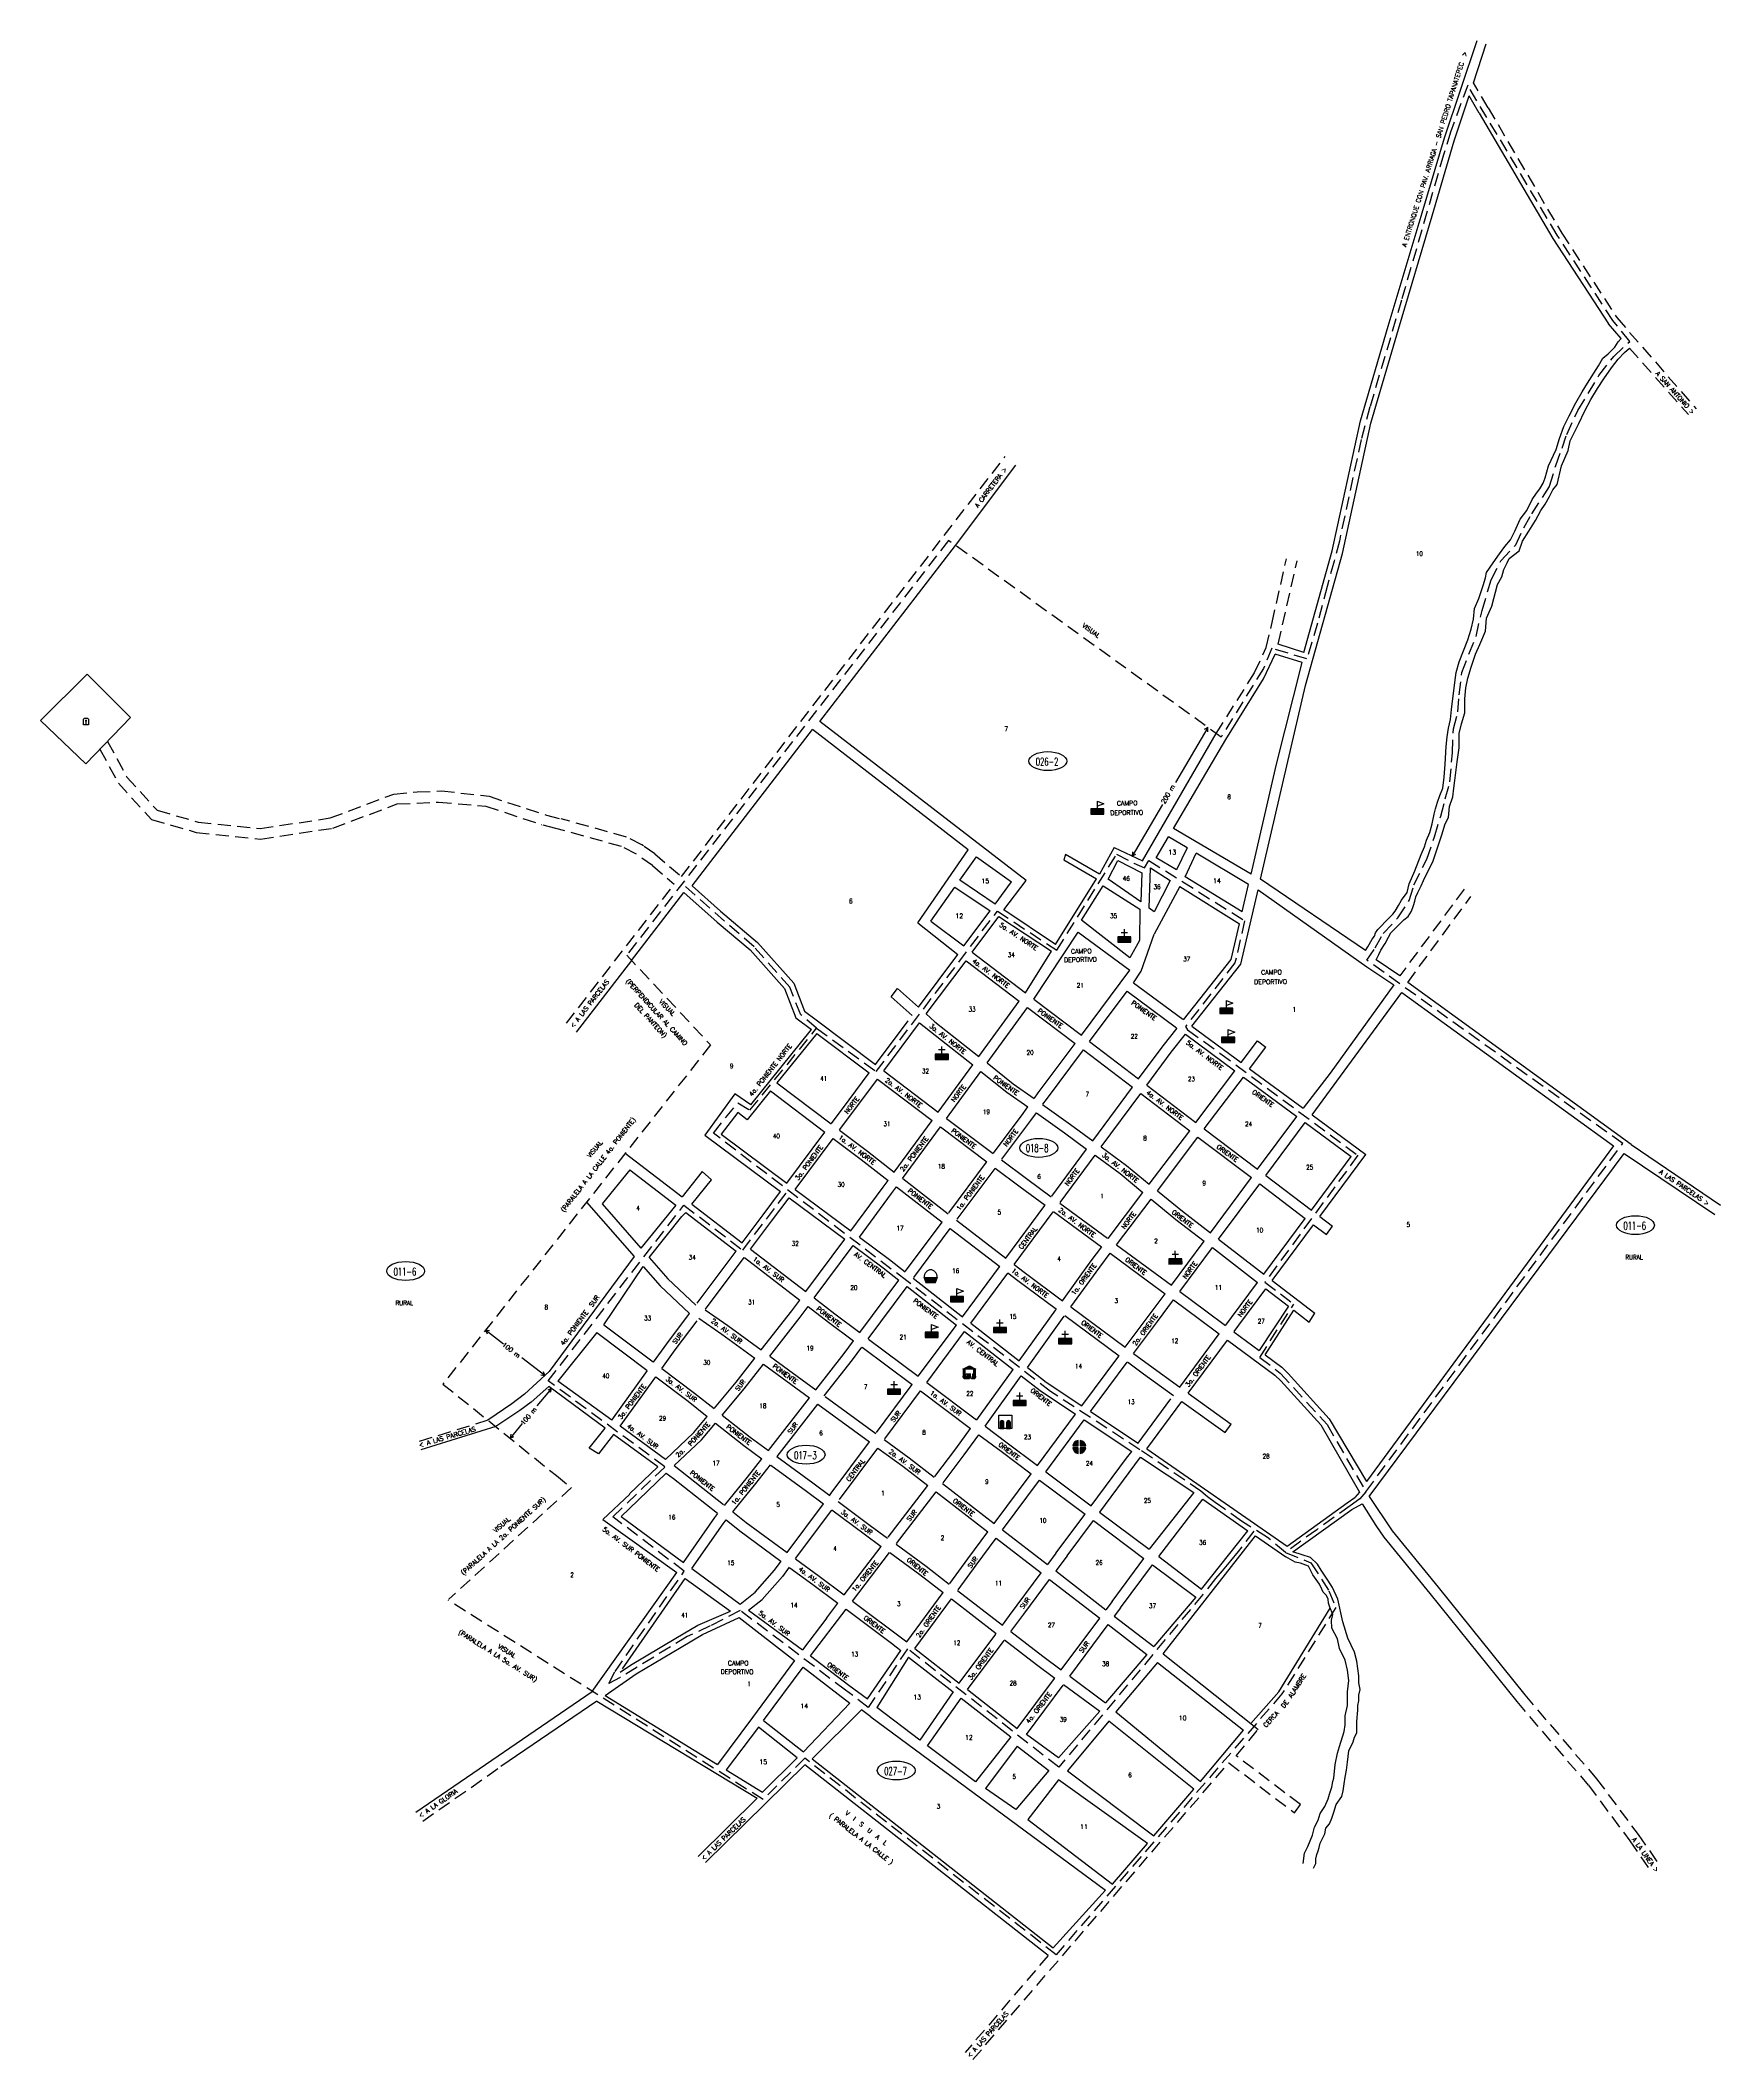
# Model space of a CAD drawing. Extents: x 384814 to 387389, y 1786985 to 1790080.
import ezdxf

# ---------------------------------------------------------------- set-up
doc = ezdxf.new("R2010")
doc.units = 0
doc.header["$LTSCALE"] = 80
doc.header["$MEASUREMENT"] = 0
doc.linetypes.add('HIDDEN', pattern=[0.375, 0.25, -0.125])
doc.layers.get('0').update_dxf_attribs({"linetype": 'CONTINUOUS'})
for name, color, linetype in [('4', 9, 'CONTINUOUS'), ('6', 10, 'CONTINUOUS'), ('9', 5, 'CONTINUOUS'), ('A', 3, 'CONTINUOUS'), ('C', 1, 'CONTINUOUS'), ('D', 6, 'CONTINUOUS'), ('F', 15, 'CONTINUOUS')]:
    doc.layers.add(name, color=color, linetype=linetype)
doc.styles.add('ROMANS', font='ROMANS', dxfattribs={"height": 7})

# ---------------------------------------------------------------- blocks, each defined once
blk = doc.blocks.new('ELL')
blk.add_circle((0, 0), 1)
blk = doc.blocks.new('PAL')
for p, q in [((-7.598076, 0.5), (-2.401924, 0.5)), ((2.401924, 0.5), (7.598076, 0.5)), ((-8, -1), (-2, -1)), ((-8, -2.5), (-2, -2.5)), ((-8, -4), (-2, -4)), ((-8, -5.5), (-2, -5.5)), ((-8, -7), (-2, -7)), ((-8, -8.5), (-2, -8.5)), ((-8, -10), (-2, -10)), ((2, -1), (8, -1)), ((2, -2.5), (8, -2.5)), ((2, -4), (8, -4)), ((2, -5.5), (8, -5.5)), ((2, -7), (8, -7)), ((2, -8.5), (8, -8.5)), ((2, -10), (8, -10))]:
    blk.add_line(p, q)
blk.add_lwpolyline([(-10, -10), (-10, 10), (10, 10), (10, -10)], close=True)
for points in [[(-2, -10), (-2, -1, 1), (-8, -1), (-8, -10)], [(8, -10), (8, -1, 1), (2, -1), (2, -10)]]:
    blk.add_lwpolyline(points, format="xyb")
blk = doc.blocks.new('ESC')
for p, q in [((0, -2), (0, 10)), ((0, 10), (10, 6)), ((10, 6), (0, 2)), ((-10, -3.5), (10, -3.5)), ((-10, -5), (10, -5)), ((-10, -6.5), (10, -6.5)), ((-10, -8), (10, -8)), ((-10, -9.5), (10, -9.5))]:
    blk.add_line(p, q)
blk.add_lwpolyline([(-10, -2), (-10, -10), (10, -10), (10, -2)], close=True)
blk = doc.blocks.new('IGL')
for p, q in [((-5, 5), (5, 5)), ((0, -2), (0, 10)), ((-10, -3.5), (10, -3.5)), ((-10, -5), (10, -5)), ((-10, -6.5), (10, -6.5)), ((-10, -8), (10, -8)), ((-10, -9.5), (10, -9.5))]:
    blk.add_line(p, q)
blk.add_lwpolyline([(-10, -2), (-10, -10), (10, -10), (10, -2)], close=True)
blk = doc.blocks.new('PLZ')
for p, q in [((-9, 5.5), (9, 5.5)), ((-9, 4), (-7, 4)), ((-9, 2.5), (-7, 2.5)), ((-9, 1), (-7, 1)), ((-6, 7), (6, 7)), ((-3, 8.5), (3, 8.5)), ((7, 4), (9, 4)), ((7, 2.5), (9, 2.5)), ((7, 1), (9, 1)), ((-9.75, -6.5), (1.75, -6.5)), ((-9, -0.5), (-7, -0.5)), ((-9, -2), (-7, -2)), ((-9, -3.5), (-7, -3.5)), ((-9, -5), (-7, -5)), ((-9, -8), (1, -8)), ((-8.25, -9.5), (0.25, -9.5)), ((-5, -2), (2, -2)), ((-5, -6), (-5, -2)), ((-3, -2), (-3, -6)), ((-1, -2), (-1, -6)), ((1, -2), (1, -6)), ((3.25, -9.5), (8.25, -9.5)), ((4, -8), (9, -8)), ((4.75, -6.5), (9.75, -6.5)), ((5, -3.5), (9, -3.5)), ((5, -5), (9, -5)), ((7, -0.5), (9, -0.5)), ((7, -2), (9, -2))]:
    blk.add_line(p, q)
blk.add_lwpolyline([(0, 10), (10, 5), (9, 5), (9, -6), (10, -6), (8, -10), (3, -10), (5, -6), (5, -2), (7, -2), (7, 5), (-7, 5), (-7, -6), (2, -6), (0, -10), (-8, -10), (-10, -6), (-9, -6), (-9, 5), (-10, 5)], close=True)
blk = doc.blocks.new('MER')
for p, q in [((-9.4375, -3.5), (9.4375, -3.5)), ((-9, -4.666667), (-9, -2)), ((-8.875, -5), (8.875, -5)), ((-8.3125, -6.5), (8.3125, -6.5)), ((-7.75, -8), (7.75, -8)), ((-7.5, -8.666667), (-7.5, -2)), ((-7.1875, -9.5), (7.1875, -9.5)), ((-6, -10), (-6, -2)), ((-4.5, -10), (-4.5, -2)), ((-3, -10), (-3, -2)), ((-1.5, -10), (-1.5, -2)), ((0, -10), (0, -2)), ((1.5, -10), (1.5, -2)), ((3, -10), (3, -2)), ((4.5, -10), (4.5, -2)), ((6, -10), (6, -2)), ((7.5, -8.666667), (7.5, -2)), ((9, -4.666667), (9, -2))]:
    blk.add_line(p, q)
for points in [[(0, 10, 0.115836), (-3.731702, 9.123708, 0.104065), (-7.071068, 6.485281, 0.09084), (-9.214003, 2.685993, 0.083285), (-10, -2, 0.083285)], [(10, -2, 0.083285), (9.214003, 2.685993, 0.09084), (7.071068, 6.485281, 0.104065), (3.731703, 9.123708, 0.115836), (0, 10, 0.115836)]]:
    blk.add_lwpolyline(points, format="xyb")
blk.add_lwpolyline([(-10, -2), (10, -2), (7, -10), (-7, -10)], close=True)
blk = doc.blocks.new('SME')
for p, q in [((-9.88686, 1.5), (-1.498153, 1.506218)), ((-9.650157, 2.621921), (-2.621921, 9.650157)), ((-8.64984, 1.500917), (-1.499727, 8.65103)), ((-6.526947, 1.50249), (-1.49926, 6.530177)), ((-4.404053, 1.504064), (-1.498793, 4.409324)), ((-2.281159, 1.505637), (-1.498325, 2.288471)), ((-1.498153, 1.506218), (-1.5, 9.88686)), ((1.5, 9.88686), (1.524648, 1.506218)), ((1.507269, 7.415385), (3.47039, 9.378507)), ((1.513489, 5.300286), (4.919461, 8.706257)), ((1.51971, 3.185186), (6.189124, 7.8546)), ((1.524648, 1.506218), (9.88686, 1.5)), ((1.961737, 1.505893), (7.295316, 6.839471)), ((4.081481, 1.504317), (8.241248, 5.664083)), ((6.201226, 1.50274), (9.018655, 4.32017)), ((8.32097, 1.501164), (9.604462, 2.784657)), ((-1.498153, -1.433517), (-9.88686, -1.5)), ((-9.835546, -1.806109), (-9.526582, -1.497145)), ((-9.378507, -3.47039), (-7.388315, -1.480198)), ((-8.706257, -4.919461), (-5.250048, -1.463252)), ((-7.8546, -6.189124), (-3.111781, -1.446305)), ((-6.839471, -7.295316), (-1.498267, -1.954111)), ((-5.664083, -8.241248), (-1.49873, -4.075895)), ((-4.32017, -9.018655), (-1.499194, -6.197679)), ((-2.784656, -9.604462), (-1.499657, -8.319463)), ((-1.5, -9.88686), (-1.498153, -1.433517)), ((1.524648, -1.433517), (1.5, -9.88686)), ((1.500949, -9.561497), (9.565005, -1.497441)), ((1.507152, -7.433974), (7.460417, -1.480709)), ((1.513356, -5.30645), (5.355829, -1.463976)), ((1.519559, -3.178927), (3.251241, -1.447244)), ((9.88686, -1.5), (1.524648, -1.433517)), ((4.033158, -9.150609), (9.150609, -4.033158))]:
    blk.add_line(p, q)
for start, end in [(98.626927, 171.373073), (8.626927, 81.373073), (188.626927, 261.373073), (278.626927, 351.373073)]:
    blk.add_arc((0, 0), 10, start, end)
blk = doc.blocks.new('CEM')
at = {"layer": 'A'}
for p, q in [((-3.774444, 3.46086), (-2.150444, 5.05986)), ((-3.774444, -4.94014), (-3.774444, 3.46086)), ((-2.150444, 5.05986), (2.290556, 5.05986)), ((-1.312444, 1.50686), (1.402556, 1.50686)), ((0.057556, 2.77586), (0.057556, -3.67114)), ((2.290556, 5.05986), (3.889556, 3.46086)), ((3.889556, 3.46086), (3.889556, -4.94014)), ((3.889556, -4.94014), (-3.774444, -4.94014))]:
    blk.add_line(p, q, dxfattribs=at)

msp = doc.modelspace()

# ---------------------------------------------------------------- linework, layer by layer
at = {"layer": '4', "color": 9, "linetype": 'HIDDEN'}
msp.add_line((386682.503315, 1788061.287016), (386734.907228, 1788143.015443), dxfattribs=at)
for points in [[(386845.299449, 1787855.341621), (387238.714764, 1788389.041245), (386846.885953, 1788669.885329), (386859.1908, 1788688.942168), (386871.587553, 1788710.944249), (386894.309842, 1788735.113428), (386911.741586, 1788761.726924), (386918.833385, 1788785.413807), (386938.468297, 1788825.133094), (386950.448728, 1788859.401069), (386959.904461, 1788890.98358), (386966.915878, 1788917.275544), (386973.927295, 1788943.567509), (386977.770951, 1788988.014662), (386979.250674, 1789024.566188), (386986.262091, 1789050.858152), (386988.063345, 1789076.989351), (386992.228532, 1789111.016178), (387013.986228, 1789166.446337), (387023.200812, 1789205.844093), (387037.384412, 1789253.217859), (387052.130691, 1789282.356053), (387074.852981, 1789306.525233), (387087.074561, 1789332.977963), (387099.456907, 1789354.22053), (387126.82668, 1789396.786047), (387136.282413, 1789428.368558), (387145.898912, 1789454.740905), (387153.071094, 1789475.822707), (387170.181307, 1789512.856529), (387202.439712, 1789566.003138), (387225.001236, 1789595.382481), (387249.546933, 1789618.423338), (387223.729878, 1789650.319235), (387138.467878, 1789781.309235), (387001.213818, 1790011.092352), (386974.92076, 1789939.477578), (386964.187275, 1789904.574634), (386899.786367, 1789681.732764), (386851.361524, 1789518.002054), (386837.944668, 1789468.332481), (386804.513718, 1789312.582958), (386796.469164, 1789281.707277), (386785.743092, 1789242.777071), (386770.994743, 1789186.395393), (386754.635146, 1789131.962342), (386701.117163, 1789148.252447), (386688.18578, 1789117.101578), (386623.456669, 1789012.151029), (386205.765983, 1789313.365048), (385712.448646, 1788677.663317), (385841.05383, 1788540.16868), (385430.866803, 1788020.338199), (385604.71172, 1787880.138688), (385627.645802, 1787861.66229), (385439.942684, 1787690.715897)], [(386003.464768, 1788565.723987), (386094.723877, 1788499.389097), (386280.487826, 1788745.427003), (386371.597272, 1788685.239726), (386463.061337, 1788832.574176), (386489.712991, 1788818.598916), (386506.109341, 1788811.566426), (386512.56503, 1788822.896457), (386659.356484, 1788730.586976), (386646.406021, 1788673.361499), (386644.247611, 1788665.803417), (386568.703244, 1788568.628078), (386571.94086, 1788563.229448), (386621.584301, 1788527.59849), (386832.989518, 1788371.032016), (386690.488445, 1788176.482767), (386734.907228, 1788143.015443)], [(386682.503315, 1788061.287016), (386714.04124, 1788037.139459), (386785.614796, 1787958.23436), (386845.299449, 1787855.341621), (386835.903082, 1787844.606981), (386821.259355, 1787833.560959), (386769.811173, 1787797.156012), (386745.472349, 1787779.741966), (386722.195527, 1787762.176146), (386694.593907, 1787785.450643), (386666.03968, 1787803.095666), (386654.617994, 1787810.361262), (386629.178773, 1787828.525247), (386614.122905, 1787838.904667), (386602.70121, 1787847.727182), (386592.453695, 1787856.021082), (386498.637034, 1787919.74055), (386361.753928, 1788009.217013), (386141.622045, 1788178.480559), (385845.276192, 1788404.931846), (385882.607507, 1788451.642825), (385901.300005, 1788440.103452), (386003.464768, 1788565.723987), (385979.26785, 1788586.361646), (385962.24039, 1788628.534254), (385907.57328, 1788690.447232), (385797.385179, 1788787.114774)], [(386673.308035, 1787794.792129), (386649.426313, 1787763.653856), (386637.485452, 1787749.641642), (386625.025424, 1787734.072502), (386614.642071, 1787722.136171), (386595.432864, 1787697.74453), (386374.453355, 1787433.052613), (386142.636262, 1787614.620664), (386082.642337, 1787524.629789), (386047.856914, 1787551.098665), (385886.354039, 1787673.402469), (385840.451928, 1787649.683133), (385804.896605, 1787633.376089), (385702.503204, 1787570.397139), (385685.111504, 1787561.582291), (385694.588891, 1787579.732493), (385800.512112, 1787733.460581), (385691.202545, 1787817.088301), (385771.038814, 1787893.46612), (385592.117556, 1788025.222178), (385800.107712, 1788294.742787), (385890.175228, 1788225.629713), (385960.010814, 1788317.257925)], [(386722.195527, 1787762.176146), (386761.078216, 1787746.584215), (386788.666681, 1787703.620567), (386799.121264, 1787677.784319), (386716.61242, 1787545.489929), (386370.471379, 1787145.687357), (385985.307212, 1787446.824417), (385921.503814, 1787383.658797), (385438.907987, 1787689.125406)]]:
    msp.add_lwpolyline(points, dxfattribs=at)
at = {"layer": '6', "color": 10}
for p, q in [((386965.58454, 1789930.724579), (387015.652286, 1790079.905131)), ((386931.585, 1789815.666), (386965.58454, 1789930.724579)), ((386879.587, 1789641.993), (386931.585, 1789815.666)), ((386837.031, 1789496.972), (386879.587, 1789641.993)), ((386793.631, 1789297.403), (386837.031, 1789496.972)), ((386750.125656, 1789141.807607), (386793.631, 1789297.403)), ((386850.161649, 1787847.864468), (387241.038938, 1788373.670096))]:
    msp.add_line(p, q, dxfattribs=at)
at = {"layer": '6', "color": 10, "linetype": 'CONTINUOUS'}
for p, q in [((387010.103369, 1790014.659992), (387029.760602, 1790074.680572)), ((386750.125656, 1789141.807607), (386710.676284, 1789154.68416)), ((386897.198752, 1788645.980603), (386860.889891, 1788670.561368)), ((387251.681643, 1788387.772901), (386909.275922, 1788636.062495)), ((385511.623665, 1787955.210769), (385396.786143, 1787919.470111)), ((386850.161649, 1787847.864468), (386885.55, 1787795.483)), ((386733.215909, 1787763.082474), (386823.616, 1787828.189)), ((386823.616, 1787828.189), (386839.393162, 1787836.824368)), ((386839.393162, 1787836.824368), (386860.644, 1787803.768)), ((386860.644, 1787803.768), (386872.694, 1787785.932)), ((386872.694, 1787785.932), (386943.368, 1787699.193)), ((386885.55, 1787795.483), (386955.807, 1787709.256)), ((386943.368, 1787699.193), (387076.302, 1787533.725)), ((386955.807, 1787709.256), (387088.62, 1787543.941)), ((385389.353849, 1787364.180092), (385659.669648, 1787549.390845)), ((386673.795221, 1787496.034868), (386679.870026, 1787491.04539)), ((385985.307212, 1787436.80599), (385833.014837, 1787286.813658)), ((385912.494216, 1787385.479086), (385821.895755, 1787296.161951))]:
    msp.add_line(p, q, dxfattribs=at)
at = {"layer": '6', "color": 10, "linetype": 'HIDDEN'}
for p, q in [((387032.517, 1789976.594), (387145.261, 1789784.667)), ((387145.261, 1789784.667), (387229.713, 1789654.922)), ((387229.713, 1789654.922), (387351.354, 1789515.269)), ((387249.235176, 1789608.148158), (387339.509689, 1789506.483333)), ((385796.316501, 1788798.310334), (386292.227043, 1789441.998729)), ((386710.676284, 1789154.68416), (386739.949764, 1789282.240084)), ((384905.254, 1788993.497), (384933.38, 1788941.332)), ((384916.959799, 1789005.498894), (384946.528, 1788950.66)), ((384933.38, 1788941.332), (384984.151, 1788885.669)), ((384946.528, 1788950.66), (384992.916, 1788899.803)), ((385355.481, 1788924.756), (385391.243916, 1788927.904463)), ((385391.243916, 1788927.904463), (385428.559781, 1788929.724056)), ((385428.559781, 1788929.724056), (385501.448, 1788921.308)), ((384992.916, 1788899.803), (385055.83, 1788881.79)), ((385258.077, 1788888.04), (385355.481, 1788924.756)), ((385262.134, 1788872.47), (385360.626, 1788909.596)), ((385360.626, 1788909.596), (385424.009059, 1788912.437892)), ((385424.009059, 1788912.437892), (385496.49, 1788906.095)), ((385496.49, 1788906.095), (385582.151, 1788877.905)), ((385496.49, 1788906.095), (385582.151, 1788877.905)), ((385501.448, 1788921.308), (385589.651, 1788892.281)), ((384984.151, 1788885.669), (385052.778, 1788866.021)), ((385052.778, 1788866.021), (385151.279, 1788855.792)), ((385055.83, 1788881.79), (385150.909, 1788871.916)), ((385150.909, 1788871.916), (385258.077, 1788888.04)), ((385151.279, 1788855.792), (385262.134, 1788872.47)), ((385603.984934, 1788872.137641), (385582.151, 1788877.905)), ((385603.984934, 1788872.137641), (385582.151, 1788877.905)), ((385589.651, 1788892.281), (385612.110873, 1788886.598001)), ((385755.337, 1788832.965), (385738.248897, 1788845.163865)), ((385751.773509, 1788815.024047), (385785.394637, 1788786.592358)), ((385755.337, 1788832.965), (385796.316501, 1788798.310334)), ((385620.310184, 1788573.485506), (385785.394637, 1788786.592358)), ((386995.615714, 1788778.860693), (386897.198752, 1788645.980603)), ((386909.275922, 1788636.062495), (387006.282956, 1788767.920078)), ((385499.665494, 1787964.854593), (385391.525691, 1787931.486472)), ((387088.62, 1787543.941), (387198.66124, 1787415.388715)), ((387076.302, 1787533.725), (387186.072291, 1787405.490762)), ((386646.625472, 1787450.615492), (386679.870026, 1787491.04539)), ((386744.803198, 1787375.85075), (386646.625472, 1787450.615492)), ((385400.149861, 1787350.498566), (385519.697211, 1787434.337095)), ((386242.938511, 1786984.928955), (386635.062875, 1787439.909472)), ((386635.062875, 1787439.909472), (386735.696857, 1787363.24101)), ((387198.740852, 1787415.451309), (387262.431, 1787329.826)), ((387186.158349, 1787405.558425), (387249.446, 1787320.475)), ((387249.446, 1787320.475), (387282.357257, 1787273.260478)), ((387262.431, 1787329.826), (387295.050067, 1787283.030728)), ((386358.16104, 1787144.259736), (386230.947908, 1786995.582094))]:
    msp.add_line(p, q, dxfattribs=at)
for points in [[(387032.517, 1789976.594), (387010.103369, 1790014.659992)], [(386615.914381, 1789017.435404), (386674.628546, 1789110.939694), (386692.520328, 1789149.310232), (386701.424053, 1789187.489378), (386723.506499, 1789285.370486)], [(385751.773509, 1788815.024047), (385726.187699, 1788833.314482), (385704.378838, 1788844.227776), (385603.984934, 1788872.137641)], [(385738.248897, 1788845.163865), (385735.733657, 1788846.961925), (385712.044668, 1788858.816048), (385612.110873, 1788886.598001)], [(386735.696857, 1787363.24101), (386744.803198, 1787375.85075)]]:
    msp.add_lwpolyline(points, dxfattribs=at)
at = {"layer": '6', "color": 10, "linetype": 'CONTINUOUS'}
for points in [[(386216.132051, 1789305.763289), (386308.618984, 1789428.688013)], [(385719.944605, 1788669.650825), (385635.021567, 1788559.720171)], [(387241.038938, 1788373.670096), (387380.079544, 1788280.342439)], [(387251.681643, 1788387.772901), (387388.804422, 1788294.420246)], [(385666.595439, 1787534.461524), (385519.697211, 1787434.337095)], [(385666.595439, 1787534.461524), (385912.494216, 1787385.479086)], [(386358.16104, 1787144.259736), (385985.307212, 1787436.80599)]]:
    msp.add_lwpolyline(points, dxfattribs=at)
at = {"layer": '9', "linetype": 'CONTINUOUS'}
for points in [[(386860.889891, 1788670.561368), (386864.969255, 1788678.726881), (386868.303085, 1788685.400084), (386874.970743, 1788695.409889), (386879.971487, 1788705.419693), (386883.305316, 1788712.092896), (386889.972975, 1788718.766099), (386896.640633, 1788725.439302), (386903.308292, 1788732.112505), (386909.97595, 1788737.117408), (386914.976694, 1788745.458911), (386918.310523, 1788753.800415), (386919.977438, 1788760.473618), (386921.644352, 1788767.146821), (386924.978182, 1788773.820024), (386929.978926, 1788783.829829), (386933.312755, 1788792.171333), (386948.314986, 1788822.200746), (386954.982645, 1788842.220355), (386961.650303, 1788862.239964), (386966.651047, 1788878.922972), (386971.651791, 1788888.932776), (386973.318706, 1788905.615784), (386978.31945, 1788920.630491), (386979.986364, 1788933.976897), (386981.653279, 1788945.655002), (386984.987108, 1788974.016115), (386988.320937, 1788995.704025), (386988.320937, 1789017.391935), (386991.654767, 1789032.406641), (386996.65551, 1789049.089649), (386996.65551, 1789070.777559), (386998.322425, 1789087.460566), (387001.656254, 1789102.475273), (387006.656998, 1789119.158281), (387013.324657, 1789139.17789), (387019.992315, 1789154.192597), (387028.326888, 1789174.212206), (387029.993803, 1789194.231815), (387038.328376, 1789212.583123), (387046.671288, 1789245.783328), (387053.342653, 1789257.461434), (387056.678336, 1789269.139539), (387061.681859, 1789279.149344), (387065.017542, 1789285.822547), (387080.028112, 1789297.500652), (387085.031636, 1789312.515359), (387095.038683, 1789327.530065), (387105.04573, 1789344.213073), (387113.384936, 1789359.22778), (387120.056301, 1789369.237584), (387126.727666, 1789380.91569), (387131.73119, 1789390.925494), (387138.402554, 1789399.266998), (387145.025737, 1789427.795196), (387155.027225, 1789451.151407), (387158.361054, 1789466.166113), (387171.696371, 1789492.858925), (387180.030944, 1789511.210234), (387190.032432, 1789529.561542), (387200.03392, 1789546.24455), (387210.035407, 1789561.259256), (387221.70381, 1789577.942264), (387231.705297, 1789591.28867), (387241.706785, 1789601.298475), (387249.235176, 1789608.148158)], [(387018.325401, 1789224.261228), (387025.007884, 1789244.282113), (387028.341714, 1789255.960218), (387030.008628, 1789264.301722), (387040.010116, 1789279.316429), (387050.011604, 1789292.662835), (387058.346177, 1789304.34094), (387066.68075, 1789314.350745), (387073.348408, 1789327.697151), (387081.682981, 1789346.048459), (387091.684469, 1789359.394865), (387100.019042, 1789376.077873), (387106.686701, 1789386.087677), (387111.687445, 1789392.76088), (387116.688189, 1789401.102384), (387120.022018, 1789409.443888), (387125.022762, 1789427.795196), (387136.691164, 1789452.819707), (387141.691908, 1789469.502715), (387148.359566, 1789487.854023), (387156.694139, 1789504.537031), (387166.695627, 1789524.55664), (387176.697115, 1789541.239647), (387185.031688, 1789554.586053), (387201.700834, 1789581.278866), (387208.368493, 1789592.956971), (387216.703066, 1789599.630174), (387226.704554, 1789609.639978), (387231.705297, 1789617.981482), (387236.494765, 1789622.774932)], [(386844.465471, 1788685.127975), (386848.300109, 1788690.404987), (386854.967768, 1788702.083092), (386858.301597, 1788707.087994), (386859.968511, 1788712.092896), (386863.302341, 1788717.097799), (386879.971487, 1788733.780806), (386886.639145, 1788740.454009), (386889.972975, 1788745.458911), (386894.973719, 1788753.800415), (386899.974462, 1788762.141919), (386908.309036, 1788773.820024), (386911.642865, 1788787.16643), (386919.977438, 1788807.186039), (386929.978926, 1788832.210551), (386934.979669, 1788843.888656), (386938.313499, 1788853.898461), (386943.314243, 1788865.576566), (386946.648072, 1788878.922972), (386949.981901, 1788893.937679), (386951.648816, 1788902.279182), (386954.982645, 1788912.288987), (386958.316474, 1788922.298792), (386963.317218, 1788933.976897), (386964.984133, 1788950.659904), (386966.651047, 1788970.679513), (386968.317962, 1788997.372326), (386969.984877, 1789012.387032), (386971.651791, 1789025.733438), (386974.98562, 1789039.079844), (386976.652535, 1789054.094551), (386981.653279, 1789095.80207), (386983.320193, 1789110.816777), (386988.320937, 1789127.499785), (386994.988596, 1789144.182792), (387001.656254, 1789160.8658), (387006.656998, 1789177.548807), (387009.990827, 1789192.563514), (387011.657742, 1789209.246522), (387018.325401, 1789224.261228)], [(386749.257213, 1787285.568204), (386750.998253, 1787301.248701), (386756.221376, 1787311.702365), (386759.703458, 1787320.413752), (386763.18554, 1787329.125139), (386766.667622, 1787341.321081), (386771.890744, 1787351.774745), (386775.372826, 1787362.22841), (386782.33699, 1787372.682074), (386787.560112, 1787384.878016), (386789.301153, 1787391.847125), (386792.783235, 1787402.30079), (386794.524276, 1787411.012177), (386796.265317, 1787416.239009), (386798.006358, 1787437.146338), (386801.48844, 1787454.569112), (386804.970521, 1787465.022776), (386811.934685, 1787487.672382), (386813.675726, 1787498.126046), (386813.675726, 1787512.064266), (386817.157808, 1787527.744762), (386817.157808, 1787539.940704), (386817.157808, 1787548.652091), (386818.898848, 1787566.074865), (386817.157808, 1787581.755361), (386813.675726, 1787597.435858), (386804.970521, 1787614.858632), (386801.734904, 1787629.885655), (386793.022755, 1787646.43247), (386792.441954, 1787658.334561), (386794.474784, 1787667.04341), (386789.828303, 1787678.655202), (386788.08588, 1787684.461102), (386787.214663, 1787690.847592), (386784.601012, 1787696.363193), (386779.664136, 1787701.588501), (386777.631297, 1787705.942926), (386774.146439, 1787713.490599), (386763.982262, 1787728.005341), (386757.004738, 1787741.07345), (386745.173025, 1787745.622385), (386736.981841, 1787747.441956), (386722.506422, 1787755.369456)], [(386764.926581, 1787278.599095), (386768.408662, 1787285.568204), (386768.408662, 1787292.537314), (386770.149703, 1787299.506423), (386771.890744, 1787304.733256), (386773.631785, 1787309.960088), (386775.372826, 1787316.929197), (386778.854908, 1787323.898307), (386782.33699, 1787330.867417), (386784.078031, 1787339.578804), (386789.301153, 1787346.547913), (386792.783235, 1787355.2593), (386796.265317, 1787363.970687), (386799.747399, 1787376.166629), (386808.452603, 1787388.362571), (386810.193644, 1787397.073958), (386811.934685, 1787407.527622), (386813.675726, 1787417.981286), (386815.416767, 1787428.434951), (386817.157808, 1787440.630892), (386818.898848, 1787458.053666), (386825.863012, 1787471.991886), (386827.604053, 1787478.960995), (386831.086135, 1787485.930105), (386831.086135, 1787503.352879), (386832.827176, 1787520.775653), (386832.827176, 1787527.744762), (386834.568217, 1787534.713872), (386834.568217, 1787543.425259), (386836.309257, 1787552.136646), (386834.568217, 1787562.59031), (386834.568217, 1787573.043974), (386831.086135, 1787595.693581), (386827.604053, 1787609.6318), (386817.416778, 1787631.046837), (386809.866242, 1787656.012202), (386802.315716, 1787690.5573), (386793.893972, 1787708.555583), (386786.633851, 1787719.877083), (386776.76008, 1787735.262715), (386770.951987, 1787744.552156), (386760.497405, 1787754.422181), (386747.595031, 1787758.439911), (386733.215909, 1787763.082474)]]:
    msp.add_lwpolyline(points, dxfattribs=at)
at = {"layer": 'A', "color": 3}
for p, q in [((384813.917989, 1789037.428232), (384885.673887, 1789108.457478)), ((384813.917989, 1789037.428232), (384885.673887, 1789108.457478)), ((384885.673887, 1789108.457478), (384952.18104, 1789041.872469)), ((384885.673887, 1789108.457478), (384885.673887, 1789108.457478)), ((384885.673887, 1789108.457478), (384952.18104, 1789041.872469)), ((384885.673887, 1789108.457478), (384885.673887, 1789108.457478)), ((384813.917989, 1789037.428232), (384813.917989, 1789037.428232)), ((384883.700212, 1788971.151152), (384813.917989, 1789037.428232)), ((384813.917989, 1789037.428232), (384813.917989, 1789037.428232)), ((384883.700212, 1788971.151152), (384813.917989, 1789037.428232)), ((384952.18104, 1789041.872469), (384883.700212, 1788971.151152)), ((384952.18104, 1789041.872469), (384883.700212, 1788971.151152)), ((384952.18104, 1789041.872469), (384952.18104, 1789041.872469)), ((384952.18104, 1789041.872469), (384952.18104, 1789041.872469))]:
    msp.add_line(p, q, dxfattribs=at)
at = {"layer": 'D', "color": 6, "linetype": 'CONTINUOUS'}
for p, q in [((386602.918654, 1789026.961841), (386553.367595, 1788942.445198)), ((386533.58007, 1788908.694654), (386487.170002, 1788829.535437)), ((385523.717337, 1788081.751443), (385496.009542, 1788102.893665)), ((385587.06238, 1788033.41649), (385551.719915, 1788060.384288)), ((385597.319136, 1788013.571372), (385574.920842, 1787986.774686)), ((385552.330979, 1787959.748813), (385533.673929, 1787937.428045))]:
    msp.add_line(p, q, dxfattribs=at)
for points in [[(386602.761476, 1789020.309332), (386602.919214, 1789026.962992), (386597.410775, 1789023.641621)], [(386487.428782, 1788836.225123), (386487.195506, 1788829.573683), (386492.741301, 1788832.832295)], [(385502.379867, 1788101.997743), (385496.009542, 1788102.893665), (385498.553669, 1788097.184287)], [(385580.830707, 1788034.454978), (385587.055767, 1788033.421233), (385584.693144, 1788039.168957)], [(385595.791448, 1788007.740544), (385597.319136, 1788013.571372), (385591.641905, 1788011.241141)], [(385535.101637, 1787943.383885), (385533.673966, 1787937.42815), (385539.235352, 1787940.042462)]]:
    msp.add_lwpolyline(points, dxfattribs=at)
at = {"layer": 'F', "color": 15}
for p, q in [((386980.410083, 1789925.784606), (387003.239617, 1789994.732002)), ((387018.721, 1789968.49), (387131.651, 1789776.246)), ((386946.944, 1789811.182), (386980.410083, 1789925.784606)), ((386894.928, 1789637.446), (386946.944, 1789811.182)), ((387131.651, 1789776.246), (387216.913, 1789645.256)), ((386852.544, 1789493.015), (386894.928, 1789637.446)), ((386809.168, 1789293.556), (386852.544, 1789493.015)), ((386008.420007, 1789035.83398), (386216.132051, 1789305.763289)), ((386752.82, 1789090.98), (386809.168, 1789293.556)), ((386708.396846, 1788970.65446), (386747.307843, 1789126.516704)), ((386683.798208, 1788794.32842), (386752.82, 1789090.98)), ((385841.393332, 1788821.370188), (385997.163876, 1789023.633143)), ((386502.618547, 1788822.145248), (386615.914381, 1789017.435404)), ((386550.285273, 1788871.733728), (386630.387527, 1789008.334961)), ((386669.153573, 1788801.988762), (386708.396846, 1788970.65446)), ((386459.492402, 1788842.775693), (386436.867392, 1788802.119488)), ((386459.492402, 1788842.775693), (386502.618547, 1788822.145248)), ((386524.002816, 1788826.913317), (386542.857727, 1788859.067269)), ((386571.338839, 1788842.069774), (386554.996114, 1788808.328164)), ((385812.933765, 1788784.031102), (385841.393332, 1788821.370188)), ((386384.949846, 1788832.076621), (386382.40607, 1788823.780369)), ((386382.40607, 1788823.780369), (386432.294223, 1788794.77702)), ((386436.867392, 1788802.119488), (386384.949846, 1788832.076621)), ((386450.266038, 1788794.35357), (386465.321632, 1788822.896457)), ((386465.321632, 1788822.896457), (386501.728635, 1788804.123339)), ((386501.728635, 1788804.123339), (386500.383089, 1788759.355331)), ((386513.027872, 1788749.577277), (386515.160822, 1788811.479305)), ((386515.160822, 1788811.479305), (386545.206039, 1788792.402655)), ((386554.996114, 1788808.328164), (386524.002816, 1788826.913317)), ((386568.182395, 1788797.895655), (386584.894367, 1788833.979849)), ((385719.944605, 1788669.650825), (385800.164667, 1788773.98287)), ((385800.164667, 1788773.98287), (385851.283, 1788728.335)), ((385812.933765, 1788784.031102), (385856.148526, 1788745.148067)), ((386178.514432, 1788730.100231), (386215.172562, 1788781.772059)), ((386277.04582, 1788756.176388), (386302.155674, 1788789.974369)), ((386290.553287, 1788747.099152), (386324.337858, 1788792.274654)), ((386409.485699, 1788731.244498), (386442.561385, 1788783.837264)), ((386442.561385, 1788783.837264), (386499.007738, 1788748.329302)), ((386500.383089, 1788759.355331), (386450.266038, 1788794.35357)), ((386545.206039, 1788792.402655), (386520.58391, 1788744.209978)), ((386560.311601, 1788783.168175), (386520.631423, 1788709.835449)), ((386560.311601, 1788783.168175), (386651.43707, 1788725.844081)), ((386655.748087, 1788744.372627), (386568.182395, 1788797.895655)), ((386653.458, 1788663.928), (386679.988309, 1788777.953701)), ((386655.748087, 1788744.372627), (386665.415955, 1788785.924657)), ((386679.988309, 1788777.953701), (386846.478253, 1788659.706356)), ((386844.465471, 1788685.127975), (386683.798208, 1788794.32842)), ((385856.148526, 1788745.148067), (385912.982, 1788697.37)), ((386229.240901, 1788691.830745), (386269.402784, 1788745.888826)), ((386499.007738, 1788748.329302), (386498.32399, 1788700.439739)), ((386520.58391, 1788744.209978), (386513.027872, 1788749.577277)), ((385851.283, 1788728.335), (385901.79, 1788685.876)), ((386158.78644, 1788727.505421), (386219.668486, 1788679.009144)), ((386178.514432, 1788730.100231), (386229.240901, 1788691.830745)), ((386241.977744, 1788682.145699), (386282.946272, 1788736.927327)), ((386404.182395, 1788713.277966), (386483.365671, 1788654.633202)), ((386483.570288, 1788673.924853), (386409.485699, 1788731.244498)), ((386638.684, 1788671.032), (386651.43707, 1788725.844081)), ((385901.79, 1788685.876), (385954.478, 1788626.475)), ((385912.982, 1788697.37), (385968.355, 1788634.942)), ((386241.977744, 1788682.145699), (386323.523, 1788620.139)), ((386498.32399, 1788700.439739), (386483.570288, 1788673.924853)), ((386159.413, 1788598.301), (386219.668486, 1788679.009144)), ((386171.437812, 1788587.663167), (386232.405267, 1788669.32414)), ((386232.405267, 1788669.32414), (386314.076, 1788607.222)), ((386409.135, 1788555.041), (386483.365671, 1788654.633202)), ((386565.738, 1788578.543), (386638.684, 1788671.032)), ((386578.62, 1788569.04), (386653.458, 1788663.928)), ((386846.478253, 1788659.706356), (386887.911125, 1788632.184307)), ((385954.478, 1788626.475), (385971.778846, 1788581.88927)), ((385968.355, 1788634.942), (385985.049, 1788591.919)), ((386127.308645, 1788626.701515), (386159.413, 1788598.301)), ((386421.872, 1788545.356), (386479.308, 1788622.416)), ((386479.308, 1788622.416), (386554.964, 1788566.608)), ((386488.87, 1788635.245), (386564.481, 1788579.47)), ((386763.008334, 1788433.027014), (386900.3013, 1788620.40144)), ((386887.911125, 1788632.184307), (386790.65605, 1788496.944382)), ((386900.3013, 1788620.40144), (387224.535452, 1788385.348156)), ((385985.049, 1788591.919), (386002.631, 1788578.643)), ((385985.049, 1788591.919), (386002.631, 1788578.643)), ((386117.610918, 1788613.9185), (386149.808108, 1788585.435905)), ((386171.437812, 1788587.663167), (386184.868, 1788575.783)), ((386252.096, 1788522.476), (386314.076, 1788607.222)), ((386264.643, 1788512.527), (386326.815, 1788597.536)), ((386326.815, 1788597.536), (386399.573, 1788542.211)), ((386336.262, 1788610.453), (386409.135, 1788555.041)), ((385971.778846, 1788581.88927), (385995.540422, 1788563.947284)), ((386002.631, 1788578.643), (386093.507, 1788510.024)), ((386003.674751, 1788557.805208), (386083.934189, 1788497.202857)), ((386093.507, 1788510.024), (386143.6, 1788577.121)), ((386106.275, 1788500.383), (386161.284451, 1788574.063605)), ((386161.284451, 1788574.063605), (386242.643452, 1788509.551434)), ((386161.284451, 1788574.063605), (386242.643452, 1788509.551434)), ((386184.868, 1788575.783), (386252.096, 1788522.476)), ((386534.319, 1788538.707), (386555.824, 1788565.974)), ((386547.034, 1788528.992), (386568.707, 1788556.471)), ((386568.707, 1788556.471), (386644.55, 1788500.525)), ((386578.62, 1788569.04), (386654.196948, 1788513.291039)), ((386343.203, 1788466.582), (386399.573, 1788542.211)), ((386355.578, 1788456.411), (386412.309, 1788532.527)), ((386412.309, 1788532.527), (386487.460729, 1788475.381634)), ((386421.872, 1788545.356), (386496.978764, 1788488.244681)), ((386421.872, 1788545.356), (386496.978764, 1788488.244681)), ((386496.978764, 1788488.244681), (386534.319, 1788538.707)), ((386509.716, 1788478.559), (386547.034, 1788528.992)), ((386654.196948, 1788513.291039), (386679.3406, 1788546.56424)), ((386667.073676, 1788503.792584), (386692.11242, 1788536.926713)), ((386043.05, 1788442.441), (386083.934189, 1788497.202857)), ((386106.276, 1788500.383), (386189.808, 1788437.309)), ((386189.808, 1788437.309), (386242.643452, 1788509.551434)), ((386202.578, 1788427.666), (386255.190239, 1788499.602811)), ((386255.190239, 1788499.602811), (386295.207, 1788467.872)), ((386264.643, 1788512.527), (386304.816, 1788480.673)), ((386584.804907, 1788421.462877), (386644.55, 1788500.525)), ((386667.074, 1788503.793), (386749.253815, 1788443.173039)), ((386790.65605, 1788496.944382), (386749.253815, 1788443.173039)), ((385878.304323, 1788465.061813), (385832.023536, 1788402.109694)), ((385902.51993, 1788448.419879), (385878.304323, 1788465.061813)), ((385932.671, 1788469.749), (386016.181, 1788406.453)), ((385932.671, 1788469.749), (386016.181, 1788406.453)), ((385942.718776, 1788482.209878), (386025.754, 1788419.274)), ((386049.878, 1788424.843), (386096.703783, 1788487.561409)), ((386096.703783, 1788487.561409), (386180.362404, 1788424.392695)), ((386295.207, 1788467.872), (386327.220794, 1788445.139146)), ((386304.816, 1788480.673), (386336.785, 1788457.971)), ((386337.394, 1788458.788), (386343.203, 1788466.582)), ((386426.740325, 1788393.320762), (386487.460729, 1788475.381634)), ((386439.647028, 1788383.864979), (386500.198, 1788465.697)), ((386500.198, 1788465.697), (386575.158, 1788408.698)), ((386509.716, 1788478.559), (386584.804907, 1788421.462877)), ((386597.541, 1788411.779), (386657.426617, 1788491.026493)), ((386657.427, 1788491.027), (386739.395, 1788430.562)), ((385882.487382, 1788436.365996), (385857.04896, 1788403.426669)), ((385896.845755, 1788425.319866), (385882.487382, 1788436.365996)), ((386031.757, 1788427.315), (386043.05, 1788442.441)), ((386274.573, 1788374.503), (386319.743, 1788435.106)), ((386319.743, 1788435.106), (386327.220794, 1788445.139146)), ((386331.769, 1788424.468), (386340.269365, 1788435.872741)), ((386340.269365, 1788435.872741), (386383.308, 1788405.31)), ((386349.834, 1788448.705), (386392.669, 1788418.286)), ((386350.301, 1788449.331), (386355.578, 1788456.411)), ((386763.008334, 1788433.027014), (386845.176024, 1788372.415998)), ((385857.04896, 1788403.426669), (385957.883, 1788328.366)), ((385957.883, 1788328.366), (386016.181, 1788406.453)), ((386026.117, 1788419.761), (386031.757, 1788427.315)), ((386038.505, 1788409.609), (386081.204, 1788377.246)), ((386038.785, 1788409.984), (386049.878, 1788424.843)), ((386122.545, 1788345.339), (386180.362404, 1788424.392695)), ((386135.215, 1788335.56), (386193.132143, 1788414.749892)), ((386193.132143, 1788414.749892), (386264.439, 1788360.907)), ((386202.578, 1788427.666), (386274.001, 1788373.736)), ((386287.41, 1788364.952), (386331.769, 1788424.468)), ((386383.308, 1788405.31), (386417.223416, 1788380.459695)), ((386392.669, 1788418.286), (386426.740325, 1788393.320762)), ((386513.268067, 1788326.796945), (386575.158, 1788408.698)), ((386597.541, 1788411.779), (386679.267, 1788349.635)), ((386597.541, 1788411.779), (386679.267, 1788349.635)), ((386679.267, 1788349.635), (386739.395, 1788430.562)), ((386692.004, 1788339.95), (386752.271, 1788421.064)), ((386752.270911, 1788421.06388), (386822.747523, 1788369.075685)), ((385970.717, 1788318.812), (386028.933, 1788396.788)), ((386028.933, 1788396.788), (386071.483, 1788364.537)), ((386081.204, 1788377.246), (386122.545, 1788345.339)), ((386363.73, 1788308.167), (386417.223416, 1788380.459695)), ((386376.567, 1788298.616), (386430.129266, 1788371.002805)), ((386430.129266, 1788371.002805), (386468.453, 1788342.922)), ((386439.647028, 1788383.864979), (386478.269, 1788355.565)), ((386525.638749, 1788316.629206), (386587.894, 1788399.014)), ((386587.894, 1788399.014), (386669.724, 1788336.791)), ((386774.393756, 1788277.301043), (386845.176024, 1788372.415998)), ((387224.535452, 1788385.348156), (386846.176877, 1787871.09125)), ((385717.209665, 1788348.878139), (385674.749204, 1788296.434696)), ((385827.899615, 1788346.07331), (385797.477929, 1788307.483168)), ((385842.242658, 1788333.590079), (385827.899615, 1788346.07331)), ((386071.483, 1788364.537), (386113.097, 1788332.42)), ((386206.074, 1788282.6), (386263.951, 1788360.251)), ((386218.826, 1788272.935), (386276.842, 1788350.774)), ((386277.208, 1788351.265), (386315.364, 1788322.455)), ((386286.77, 1788364.094), (386324.923, 1788335.285)), ((386468.453, 1788342.922), (386503.613593, 1788314.021513)), ((386478.269, 1788355.565), (386513.268067, 1788326.796945)), ((386692.004, 1788339.95), (386761.657489, 1788286.985667)), ((386761.657489, 1788286.985667), (386822.747523, 1788369.075685)), ((385812.269996, 1788296.139459), (385842.242658, 1788333.590079)), ((385970.763, 1788318.778), (386056.095, 1788255.257)), ((386056.095, 1788255.257), (386105.453, 1788321.97)), ((386068.929146, 1788245.702891), (386118.342, 1788312.489)), ((386105.453, 1788321.97), (386113.097, 1788332.42)), ((386118.342, 1788312.489), (386125.767, 1788322.641)), ((386125.822, 1788322.599), (386195.693583, 1788268.673322)), ((386135.34, 1788335.464), (386205.257, 1788281.503)), ((386315.364, 1788322.455), (386353.537, 1788294.392)), ((386324.923, 1788335.285), (386363.054, 1788307.254)), ((386450.127, 1788243.242), (386503.613593, 1788314.021513)), ((386525.638749, 1788316.629206), (386563.955, 1788285.135)), ((386606.828, 1788252.137), (386669.724, 1788336.791)), ((386619.509, 1788242.377), (386682.461, 1788327.106)), ((386682.461, 1788327.106), (386752.105046, 1788274.149526)), ((385787.956865, 1788294.62257), (385734.018926, 1788228.825611)), ((386293.567, 1788213.347), (386353.176, 1788293.904)), ((386306.236, 1788203.569), (386365.945, 1788284.262)), ((386366.428, 1788284.915), (386439.993, 1788230.834)), ((386375.945, 1788297.777), (386449.347, 1788243.815)), ((386463.019, 1788233.764), (386515.984086, 1788303.852929)), ((386515.984086, 1788303.852929), (386553.994, 1788272.612)), ((386563.955, 1788285.135), (386606.828, 1788252.137)), ((386774.393756, 1788277.301043), (386793.899577, 1788262.468867)), ((386139.448, 1788193.21), (386195.693583, 1788268.673322)), ((386152.282, 1788183.656), (386208.361818, 1788258.89614)), ((386208.361818, 1788258.89614), (386284.048, 1788200.482)), ((386217.925, 1788271.726), (386293.567, 1788213.347)), ((386553.994, 1788272.612), (386597.28393, 1788239.292054)), ((386688.782053, 1788189.058959), (386752.105046, 1788274.149526)), ((386701.462848, 1788179.298813), (386764.841432, 1788264.464935)), ((386764.841432, 1788264.464935), (386784.64058, 1788249.409907)), ((385723.905664, 1788216.091061), (385593.810924, 1788039.535825)), ((386068.929146, 1788245.702891), (386114.998, 1788211.41)), ((386424.453, 1788209.267), (386440.48, 1788230.476)), ((386437.328, 1788199.766), (386453.372, 1788220.998)), ((386453.372, 1788220.998), (386512.825, 1788177.292)), ((386463.019, 1788233.764), (386522.339, 1788190.156)), ((386547.198, 1788171.88), (386597.28393, 1788239.292054)), ((386559.929, 1788162.187), (386609.964997, 1788229.532003)), ((386609.964997, 1788229.532003), (386679.229, 1788176.222)), ((386619.509, 1788242.377), (386688.782053, 1788189.058959)), ((386114.998, 1788211.41), (386139.011, 1788192.623)), ((386227.187, 1788123.638), (386283.661, 1788199.958)), ((386306.236, 1788203.569), (386321.579, 1788191.728)), ((386321.579, 1788191.728), (386380.359, 1788148.074)), ((386380.359, 1788148.074), (386424.453, 1788209.267)), ((386393.205, 1788138.533), (386437.328, 1788199.766)), ((386522.339, 1788190.156), (386547.092, 1788171.738)), ((386151.616, 1788182.762), (386227.187, 1788123.638)), ((386512.825, 1788177.292), (386537.55, 1788158.895)), ((386513.092, 1788125.977), (386537.55, 1788158.895)), ((386559.929, 1788162.187), (386599.747, 1788132.561)), ((386639.023, 1788122.195), (386679.229, 1788176.222)), ((386650.542, 1788110.873), (386691.909586, 1788166.461444)), ((386691.909586, 1788166.461444), (386726.836352, 1788139.577463)), ((386701.462848, 1788179.298813), (386766.774728, 1788129.029605)), ((386393.205, 1788138.533), (386476.448, 1788076.711)), ((386476.448, 1788076.711), (386513.092, 1788125.977)), ((386525.931, 1788116.429), (386550.321, 1788149.255)), ((386550.387, 1788149.344), (386590.209, 1788119.715)), ((386599.747, 1788132.561), (386630.041, 1788110.126)), ((386726.836352, 1788139.577463), (386681.791477, 1788071.802352)), ((386690.948169, 1788065.021641), (386734.574555, 1788133.62118)), ((386734.574555, 1788133.62118), (386758.301269, 1788115.35815)), ((386489.293, 1788067.171), (386525.931, 1788116.429)), ((386559.899, 1788015.871), (386620.439, 1788097.222)), ((386590.209, 1788119.715), (386620.489, 1788097.29)), ((386630.452, 1788110.677), (386639.023, 1788122.195)), ((386642.899, 1788100.603), (386681.791477, 1788071.802352)), ((386643.343, 1788101.2), (386650.542, 1788110.873)), ((386058.324, 1788057.595), (386072.844, 1788077.075)), ((386073.272, 1788076.755), (386149.771, 1788019.481)), ((386489.293, 1788067.171), (386513.615, 1788049.108)), ((386015.166, 1788002.273), (386058.324, 1788057.595)), ((386513.615, 1788049.108), (386559.899, 1788015.871)), ((386016.412, 1788001.363), (386094.092, 1787944.623)), ((386095.083, 1787945.956), (386149.771, 1788019.481)), ((386107.753, 1787936.181), (386162.579099, 1788009.891133)), ((386162.579099, 1788009.891133), (386239.364, 1787952.404)), ((386216.926, 1787921.265), (386239.364, 1787952.404)), ((386216.926, 1787921.265), (386239.364, 1787952.404)), ((386229.775, 1787911.728), (386252.174, 1787942.813)), ((386252.174, 1787942.813), (386286.122, 1787917.396)), ((386107.012, 1787935.185), (386145.193, 1787907.297)), ((386145.193, 1787907.297), (386183.6, 1787877.666)), ((386184.374, 1787878.678), (386216.926, 1787921.265)), ((386197.297, 1787869.238), (386229.775, 1787911.728)), ((386286.122, 1787917.396), (386332.215, 1787882.798)), ((386275.603, 1787806.686), (386332.215, 1787882.798)), ((386196.268, 1787867.892), (386275.32, 1787806.904)), ((386534.679997, 1787606.809555), (386675.837423, 1787787.615523)), ((386593.233731, 1787706.067233), (386664.359674, 1787795.330208)), ((386469.069, 1787677.559), (386518.132, 1787743.246)), ((386518.132, 1787743.246), (386584.523665, 1787693.675404)), ((386584.523665, 1787693.675404), (386520.092897, 1787618.063408)), ((386459.59, 1787664.741), (386520.092897, 1787618.063408)), ((386509.606799, 1787605.945453), (386446.352001, 1787531.955686)), ((386525.742147, 1787593.358849), (386461.979085, 1787517.925737)), ((386437.473357, 1787519.049805), (386374.354948, 1787447.673157)), ((386451.200103, 1787503.537771), (386387.838396, 1787427.811178)), ((386581.715855, 1787399.647931), (386451.200103, 1787503.537771)), ((386461.979085, 1787517.925737), (386591.567073, 1787411.162638)), ((386374.354948, 1787447.673157), (386325.307012, 1787483.183614))]:
    msp.add_line(p, q, dxfattribs=at)
at = {"layer": 'F', "color": 15, "linetype": 'CONTINUOUS'}
for p, q in [((387236.494765, 1789622.774932), (387216.913, 1789645.256)), ((386688.18578, 1789101.080679), (386706.248285, 1789138.990863)), ((386747.307843, 1789126.516704), (386706.248285, 1789138.990863)), ((386630.387527, 1789008.334961), (386688.18578, 1789101.080679)), ((386215.172562, 1788781.772059), (386269.402784, 1788745.888826)), ((386369.538706, 1788694.019679), (386432.294223, 1788794.77702)), ((386282.900097, 1788736.95788), (386363.192161, 1788683.829962)), ((386336.262, 1788610.453), (386404.182395, 1788713.277966)), ((386323.523, 1788620.139), (386363.192161, 1788683.829962)), ((386117.610918, 1788613.9185), (386127.308645, 1788626.701515)), ((385902.51993, 1788448.419879), (385995.540422, 1788563.947284)), ((386679.3406, 1788546.56424), (386692.11242, 1788536.926713)), ((385832.023536, 1788402.109694), (385948.311, 1788315.545)), ((385710.237958, 1788374.385578), (385797.477929, 1788307.483168)), ((385717.209665, 1788348.878139), (385787.956865, 1788294.62257)), ((385921.654, 1788279.84), (385948.311, 1788315.545)), ((385650.975987, 1788299.282816), (385723.905664, 1788216.091061)), ((385674.749204, 1788296.434696), (385734.018926, 1788228.825611)), ((385802.798, 1788283.241), (385879.943, 1788224.079)), ((385812.269996, 1788296.139459), (385889.528, 1788236.892)), ((385889.528, 1788236.892), (385921.654, 1788279.84)), ((385934.472, 1788270.263), (385961.145, 1788305.991)), ((385961.179, 1788305.966), (386046.578, 1788242.395)), ((385746.833676, 1788214.207801), (385797.10832, 1788276.980919)), ((385902.225, 1788227.155), (385934.472, 1788270.263)), ((386784.64058, 1788249.409907), (386793.899577, 1788262.468867)), ((385820.427, 1788144.517), (385879.943, 1788224.079)), ((385902.265, 1788227.124), (385987.129, 1788162.044)), ((385987.129, 1788162.044), (386046.578, 1788242.395)), ((385999.827, 1788152.305), (386059.413, 1788232.841)), ((385999.827, 1788152.305), (386059.413, 1788232.841)), ((386059.413, 1788232.841), (386105.29, 1788198.69)), ((385737.605137, 1788200.463908), (385763.68, 1788170.72)), ((385746.833676, 1788214.207801), (385775.202, 1788181.848)), ((385833.349, 1788135.079), (385892.64, 1788214.342)), ((385892.692, 1788214.302), (385977.611, 1788149.179)), ((386105.29, 1788198.69), (386129.447, 1788179.791)), ((386239.793, 1788113.775), (386296.506, 1788190.419)), ((386296.717, 1788190.705), (386311.92, 1788178.971)), ((385763.68, 1788170.72), (385808.505312, 1788128.579417)), ((385775.202, 1788181.848), (385818.149988, 1788141.471984)), ((386069.597, 1788099.493), (386129.447, 1788179.791)), ((386082.405, 1788089.904), (386142.052, 1788169.929)), ((386142.052, 1788169.929), (386217.670723, 1788110.767305)), ((386311.92, 1788178.971), (386371.004, 1788135.091)), ((386311.92, 1788178.971), (386371.004, 1788135.091)), ((385773.86, 1788082.265), (385808.505, 1788128.579)), ((385832.708, 1788134.223), (385867.587, 1788110.07)), ((385918.726, 1788072.717), (385965.348, 1788132.604)), ((385931.652007, 1788063.275009), (385978.093, 1788122.93)), ((385965.348, 1788132.604), (385977.611, 1788149.179)), ((385978.093, 1788122.93), (385990.309, 1788139.441)), ((385990.709, 1788139.135), (386021.837, 1788115.264)), ((385990.709, 1788139.135), (386021.837, 1788115.264)), ((385999.827, 1788152.305), (386031.5, 1788128.016)), ((385999.827, 1788152.305), (386031.5, 1788128.016)), ((386031.5, 1788128.016), (386069.597, 1788099.493)), ((386031.5, 1788128.016), (386069.597, 1788099.493)), ((386313.878, 1788055.814), (386370.207, 1788133.986)), ((386326.49, 1788045.947), (386382.88, 1788124.205)), ((386383.85, 1788125.551), (386466.899, 1788063.873)), ((386758.301269, 1788115.35815), (386766.774728, 1788129.029605)), ((385666.616687, 1788099.406598), (385743.39, 1788041.531)), ((385677.257937, 1788111.107543), (385752.974, 1788054.343)), ((385786.761, 1788072.8), (385820.236, 1788117.55)), ((385823.118, 1788121.402), (385858.313, 1788097.031)), ((385858.313, 1788097.031), (385908.892, 1788060.086)), ((385867.587, 1788110.07), (385918.726, 1788072.717)), ((386021.837, 1788115.264), (386060.036, 1788086.664)), ((386159.32, 1788032.319), (386217.670723, 1788110.767305)), ((386172.128, 1788022.729), (386230.276328, 1788100.905744)), ((386230.276328, 1788100.905744), (386304.517, 1788042.823)), ((386239.828, 1788113.748), (386313.878, 1788055.814)), ((385753.489, 1788053.954), (385773.86, 1788082.265)), ((385766.266, 1788044.316), (385786.761, 1788072.8)), ((385931.652007, 1788063.275009), (386002.239, 1788011.715)), ((386002.239, 1788011.715), (386045.601, 1788067.298)), ((386045.601, 1788067.298), (386060.036, 1788086.664)), ((386083.115, 1788089.373), (386159.32, 1788032.319)), ((386409.863, 1787987.191), (386466.456, 1788063.277)), ((386409.863, 1787987.191), (386466.456, 1788063.277)), ((386572.897, 1788006.536), (386633.276, 1788087.671)), ((386633.347, 1788087.768), (386705.875061, 1788034.052025)), ((386690.948169, 1788065.021641), (386716.270117, 1788046.270238)), ((385593.810924, 1788039.535825), (385555.720354, 1788004.996678)), ((385689.494942, 1787965.017728), (385744.142, 1788040.963)), ((385702.433232, 1787955.604666), (385756.918, 1788031.325)), ((385756.918, 1788031.325), (385806.485, 1787993.935)), ((385766.266, 1788044.316), (385816.272, 1788006.594)), ((385880.225, 1788023.262), (385908.892, 1788060.086)), ((385892.661, 1788013.19), (385921.818382, 1788050.643206)), ((385921.818382, 1788050.643206), (385992.393, 1787999.094)), ((386248.761, 1787965.445), (386304.517, 1788042.823)), ((386261.56, 1787955.839), (386317.129, 1788032.956)), ((386317.129, 1788032.956), (386345.946, 1788010.41)), ((386326.49, 1788045.947), (386355.314, 1788023.396)), ((386423.213, 1787978.331), (386479.454, 1788053.942)), ((386479.744, 1788054.333), (386504.179, 1788036.187)), ((386504.179, 1788036.187), (386550.345, 1788003.033)), ((386705.875061, 1788034.052025), (386714.699, 1788025.379)), ((386716.270117, 1788046.270238), (386726.244, 1788036.467)), ((386726.244, 1788036.467), (386789.06, 1787967.174)), ((385555.720354, 1788004.996678), (385536.244497, 1787990.174085)), ((385592.97057, 1788016.787022), (385566.034066, 1787992.619192)), ((385679.312357, 1787952.939545), (385592.97057, 1788016.787022)), ((385689.494942, 1787965.017728), (385606.9938, 1788025.04022)), ((385816.272, 1788006.594), (385846.206, 1787982.878)), ((385846.791, 1787983.572), (385880.225, 1788023.262)), ((385858.753, 1787972.937), (385892.661, 1788013.19)), ((385929.578, 1787918.574), (385992.393, 1787999.094)), ((386172.318, 1788022.587), (386248.719, 1787965.387)), ((386345.946, 1788010.41), (386400.3, 1787974.335)), ((386355.314, 1788023.396), (386409.863, 1787987.191)), ((386572.897, 1788006.536), (386638.896, 1787959.14)), ((386714.699, 1788025.379), (386776.057, 1787957.695)), ((385536.244497, 1787990.174085), (385499.665494, 1787964.854593)), ((385548.69669, 1787979.834836), (385511.623665, 1787955.210769)), ((385566.034066, 1787992.619192), (385548.69669, 1787979.834836)), ((385806.485, 1787993.935), (385835.893, 1787970.635)), ((385815.204, 1787946.075), (385835.893, 1787970.635)), ((385858.753, 1787972.937), (385901.754, 1787938.869)), ((385942.774, 1787909.477), (386005.320281, 1787989.651361)), ((386005.320281, 1787989.651361), (386084.542, 1787931.785)), ((386005.320281, 1787989.651361), (386084.542, 1787931.785)), ((386341.806, 1787895.693), (386400.3, 1787974.335)), ((386423.213, 1787978.331), (386496.008, 1787930.016)), ((386496.008, 1787930.016), (386546.528, 1787997.904)), ((386509.358, 1787921.155), (386563.34336, 1787993.698741)), ((386563.34336, 1787993.698741), (386629.563, 1787946.144)), ((385759.942759, 1787893.315486), (385692.36839, 1787943.284952)), ((385772.09832, 1787904.920856), (385702.433232, 1787955.604666)), ((385772.09832, 1787904.920856), (385815.204, 1787946.075)), ((385826.881, 1787935.102), (385848.440119, 1787960.695141)), ((385848.440119, 1787960.695141), (385892.068, 1787926.13)), ((385848.440119, 1787960.695141), (385892.068, 1787926.13)), ((385901.754, 1787938.869), (385929.578, 1787918.574)), ((386261.529, 1787955.796), (386295.72, 1787930.198)), ((386354.614, 1787886.104), (386413.65, 1787965.474)), ((386413.65, 1787965.474), (386486.442, 1787917.162)), ((386629.563, 1787946.144), (386638.896, 1787959.14)), ((386776.057, 1787957.695), (386835.529, 1787854.624)), ((386789.06, 1787967.174), (386846.176877, 1787871.09125)), ((385785.247866, 1787895.353872), (385826.881, 1787935.102)), ((385892.068, 1787926.13), (385919.731, 1787905.952)), ((385897.718, 1787877.734), (385919.731, 1787905.952)), ((385942.511, 1787909.14), (385997.679, 1787868.899)), ((386026, 1787853.078), (386084.542, 1787931.785)), ((386038.676, 1787843.311), (386097.463, 1787922.347)), ((386097.463, 1787922.347), (386135.586, 1787894.5)), ((386295.72, 1787930.198), (386341.764, 1787895.636)), ((386424.431, 1787833.833), (386478.602, 1787906.626)), ((386478.602, 1787906.626), (386486.442, 1787917.162)), ((386491.207, 1787896.764), (386499.792, 1787908.301)), ((386499.792306, 1787908.301411), (386581.303, 1787854.20282)), ((386509.358214, 1787921.155287), (386724.583087, 1787771.976523)), ((385716.006499, 1787829.246582), (385773.000026, 1787883.659982)), ((385716.733, 1787852.062), (385759.942759, 1787893.315486)), ((385773, 1787883.66), (385784.16, 1787875.816)), ((385784.16, 1787875.816), (385851.722, 1787822.394)), ((385785.247866, 1787895.353872), (385860.846, 1787835.578)), ((385862.327, 1787834.406), (385897.718, 1787877.734)), ((385910.223, 1787867.752), (385932.664, 1787896.518)), ((385933.325, 1787896.036), (385988.21, 1787856.002)), ((386135.586, 1787894.5), (386173.884, 1787864.954)), ((386354.56, 1787886.031), (386424.312, 1787833.674)), ((386354.56, 1787886.031), (386424.312, 1787833.674)), ((386437.239, 1787824.244), (386491.207, 1787896.764)), ((385874.88, 1787824.481), (385910.223, 1787867.752)), ((385988.21, 1787856.002), (386013.999, 1787836.943)), ((385997.679, 1787868.899), (386023.548, 1787849.781)), ((386023.668, 1787849.943), (386026, 1787853.078)), ((386113.356, 1787785.768), (386173.884, 1787864.954)), ((386126.03, 1787776.002), (386186.552, 1787855.18)), ((386186.552, 1787855.18), (386265.836, 1787794.013)), ((386288.273, 1787796.911), (386345.011, 1787873.193)), ((386345.011, 1787873.193), (386414.76, 1787820.838)), ((386581.303, 1787854.20282), (386513.281953, 1787767.305788)), ((386527.984324, 1787755.856838), (386595.310405, 1787844.11346)), ((386595.310405, 1787844.11346), (386664.359674, 1787795.330208)), ((386816.475726, 1787838.404784), (386828.385994, 1787846.753909)), ((386835.529, 1787854.624), (386828.385994, 1787846.753909)), ((385799.547995, 1787746.999077), (385847.32, 1787816.033)), ((385847.32, 1787816.033), (385852.205, 1787822.013)), ((385874.88, 1787824.481), (385895.365, 1787808.283)), ((385958.224, 1787761.957), (386013.809, 1787836.688)), ((385971.34, 1787752.782), (386026.716, 1787827.231)), ((386026.866, 1787827.433), (386076.261, 1787790.928)), ((386036.415, 1787840.272), (386085.744, 1787803.814)), ((386370.222, 1787760.99), (386414.76, 1787820.838)), ((386437.109, 1787824.069), (386513.281953, 1787767.305788)), ((386724.583087, 1787771.976523), (386816.475726, 1787838.404784)), ((385812.441111, 1787737.512094), (385860.115, 1787806.404)), ((385860.115, 1787806.404), (385864.757, 1787812.088)), ((385864.757, 1787812.088), (385885.655, 1787795.564)), ((385885.655, 1787795.564), (385948.675, 1787749.119)), ((385895.365, 1787808.283), (385958.224, 1787761.957)), ((386076.261, 1787790.928), (386102.567, 1787771.653)), ((386085.744, 1787803.814), (386112.285, 1787784.367)), ((386235.169, 1787752.326), (386266.052, 1787793.846)), ((386248.032, 1787742.81), (386278.722, 1787784.071)), ((386278.722, 1787784.071), (386347.762, 1787730.808)), ((386278.722, 1787784.071), (386347.762, 1787730.808)), ((386288.273, 1787796.911), (386357.315, 1787743.646)), ((386387.247, 1787757.067), (386427.556, 1787811.233)), ((386427.556, 1787811.233), (386505.027, 1787753.083)), ((385971.104, 1787752.465), (386007.35, 1787725.751)), ((386045.559, 1787697.071), (386102.486, 1787771.546)), ((386058.356, 1787687.466), (386115.355, 1787762.035)), ((386115.476, 1787762.194), (386161.568, 1787728.42)), ((386125.194, 1787774.908), (386171.181, 1787741.212)), ((386207.446, 1787714.64), (386235.169, 1787752.326)), ((386456.228, 1787687.103), (386505.027, 1787753.083)), ((386527.984324, 1787755.856838), (386593.233731, 1787706.067233)), ((385659.669648, 1787549.390845), (385789.308269, 1787731.32281)), ((385909.456, 1787701.22), (385939.013, 1787735.291)), ((385920.183, 1787689.932), (385951.102, 1787725.573)), ((385939.013, 1787735.291), (385949.077628, 1787748.821869)), ((385962.615, 1787738.845), (385997.802, 1787712.913)), ((386007.35, 1787725.751), (386045.559, 1787697.071)), ((386161.568, 1787728.42), (386197.318, 1787700.874)), ((386171.181, 1787741.212), (386206.802, 1787713.766)), ((386220.352, 1787705.183), (386248.032, 1787742.81)), ((386299.212, 1787665.569), (386347.762, 1787730.808)), ((386320.804, 1787667.783), (386360.432, 1787721.033)), ((386360.432, 1787721.033), (386437.285, 1787661.741)), ((386369.985, 1787733.871), (386446.861, 1787674.562)), ((385886.333161, 1787683.141015), (385909.456, 1787701.22)), ((385899.297067, 1787673.601943), (385920.183, 1787689.932)), ((385997.802, 1787712.913), (386035.842, 1787684.359)), ((386141.527511, 1787625.035688), (386197.318, 1787700.874)), ((386153.955, 1787614.928), (386209.996, 1787691.106)), ((386209.996, 1787691.106), (386278.777, 1787638.109)), ((386219.479, 1787703.997), (386288.33, 1787650.946)), ((385821.381, 1787650.599), (385871.321225, 1787672.385662)), ((385828.611, 1787636.297), (385885.000643, 1787662.424017)), ((385885.000643, 1787662.424017), (385969.358669, 1787596.619418)), ((385993.915425, 1787603.980081), (386048.543, 1787675.451)), ((386018.99, 1787662.311), (386035.842, 1787684.359)), ((386048.543, 1787675.451), (386118.14, 1787623.21)), ((386058.356, 1787687.466), (386141.527511, 1787625.035688)), ((386288.33, 1787650.946), (386299.212, 1787665.569)), ((386301.005567, 1787641.179333), (386320.804, 1787667.783)), ((386378.138, 1787582.553), (386437.285, 1787661.741)), ((385718.224, 1787589.649), (385787.639, 1787631.065)), ((385787.639, 1787631.065), (385821.381, 1787650.599)), ((385795.746, 1787617.271), (385828.611, 1787636.297)), ((386222.0151, 1787561.833922), (386277.925, 1787636.964)), ((386234.633535, 1787551.989583), (386290.776, 1787627.432)), ((386234.633535, 1787551.989583), (386290.776, 1787627.432)), ((386291.453, 1787628.342), (386340.511, 1787590.541)), ((386301.005567, 1787641.179333), (386350.161, 1787603.304)), ((386391.482, 1787572.655), (386450.073, 1787651.875)), ((386450.073, 1787651.875), (386509.606799, 1787605.945453)), ((385706.119, 1787583.87), (385722.423, 1787607.43)), ((385726.898, 1787576.193), (385795.746, 1787617.271)), ((385969.358669, 1787596.619418), (385904.982865, 1787509.43363)), ((386118.14, 1787623.21), (386132.541, 1787611.976)), ((386144.47, 1787602.035), (386212.72759, 1787548.785245)), ((386153.955, 1787614.928), (386222.0151, 1787561.833922)), ((386350.161, 1787603.304), (386378.138, 1787582.553)), ((386534.679997, 1787606.809555), (386673.795221, 1787496.034868)), ((385679.303264, 1787543.12492), (385726.898, 1787576.193)), ((385702.612, 1787578.802), (385718.224, 1787589.649)), ((385922.016632, 1787504.836586), (385982.856814, 1787586.240157)), ((385982.856814, 1787586.240157), (386054.500857, 1787531.230079)), ((386310.881, 1787492.506), (386368.18, 1787569.221)), ((386340.511, 1787590.541), (386368.563, 1787569.734)), ((386340.511, 1787590.541), (386368.563, 1787569.734)), ((386391.482, 1787572.655), (386446.352001, 1787531.955686)), ((386525.742147, 1787593.358849), (386657.610435, 1787490.083848)), ((386225.079, 1787539.15), (386301.304, 1787479.685)), ((386234.633, 1787551.99), (386310.881, 1787492.506)), ((386325.307012, 1787483.183614), (386381.405, 1787559.031)), ((386381.967, 1787559.791), (386437.243815, 1787518.79023)), ((385904.982865, 1787509.43363), (385851.624615, 1787437.137532)), ((386054.500857, 1787531.230079), (385983.128471, 1787456.842845)), ((386072.152282, 1787520.850818), (385996.87291, 1787446.058811)), ((386086.688749, 1787510.471557), (386446.064971, 1787244.408397)), ((385914.243523, 1787494.320747), (385864.676858, 1787429.203634)), ((386591.567073, 1787411.162638), (386657.610435, 1787490.083848)), ((385973.541995, 1787447.695582), (385920.533292, 1787394.759606)), ((386310.683564, 1787465.483061), (386359.44524, 1787428.286628)), ((386359.44524, 1787428.286628), (386309.000417, 1787368.135715)), ((386374.363518, 1787413.756049), (386327.176706, 1787352.820134)), ((386510.504082, 1787316.411249), (386374.363518, 1787413.756049)), ((386387.838396, 1787427.811178), (386520.238581, 1787327.789528)), ((386309.000417, 1787368.135715), (386262.356716, 1787400.449976)), ((386520.238581, 1787327.789528), (386581.715855, 1787399.647931)), ((386327.176706, 1787352.820134), (386457.0436, 1787253.923363)), ((386457.0436, 1787253.923363), (386510.504082, 1787316.411249)), ((386446.064971, 1787244.408397), (386366.039695, 1787156.185965))]:
    msp.add_line(p, q, dxfattribs=at)
for points in [[(387018.721, 1789968.49), (387003.239617, 1789994.732002)], [(386669.153573, 1788801.988762), (386550.285273, 1788871.733728)], [(386571.338839, 1788842.069774), (386542.857727, 1788859.067269)], [(386665.415955, 1788785.924657), (386584.894367, 1788833.979849)], [(386488.87, 1788635.245), (386500.849455, 1788653.432487), (386520.631423, 1788709.835449)], [(386003.674751, 1788557.805208), (385942.718776, 1788482.209878)], [(385932.671, 1788469.749), (385896.845755, 1788425.319866)], [(385797.10832, 1788276.980919), (385802.798, 1788283.241)], [(385677.257937, 1788111.107543), (385737.605137, 1788200.463908)], [(385666.616687, 1788099.406598), (385606.9938, 1788025.04022)], [(385692.36839, 1787943.284952), (385669.35128, 1787913.335477), (385654.824153, 1787922.161021), (385679.312357, 1787952.939545)], [(385717.078, 1787851.7), (385675.994723, 1787812.75357), (385789.308269, 1787731.32281)], [(385717.078, 1787851.7), (385675.994723, 1787812.75357), (385789.308269, 1787731.32281)], [(385716.006499, 1787829.246582), (385704.141392, 1787817.200945), (385799.547995, 1787746.999077)], [(386675.837423, 1787787.615523), (386722.506422, 1787755.369456)], [(386370.222, 1787760.99), (386357.315, 1787743.646)], [(386387.247, 1787757.067), (386369.985, 1787733.871)], [(385722.423, 1787607.43), (385801.897455, 1787722.275817)], [(385801.897455, 1787722.275817), (385871.321225, 1787672.385662)], [(385812.441111, 1787737.512094), (385886.333161, 1787683.141015)], [(385812.441111, 1787737.512094), (385886.333161, 1787683.141015)], [(385961.555, 1787739.626), (385951.102, 1787725.573)], [(385899.297067, 1787673.601943), (385981.829081, 1787612.873426)], [(386018.99, 1787662.311), (385981.829081, 1787612.873426)], [(386456.228, 1787687.103), (386446.919, 1787674.517)], [(386469.069, 1787677.559), (386459.53, 1787664.787)], [(385993.915425, 1787603.980081), (386052.943378, 1787558.735118), (386081.497156, 1787537.976596), (386132.541, 1787611.976)], [(386144.47, 1787602.035), (386095.657178, 1787524.683438)], [(385679.303264, 1787543.12492), (385851.624615, 1787437.137532)], [(386212.72759, 1787548.785245), (386161.813277, 1787474.782117)], [(386173.390223, 1787466.049665), (386225.079, 1787539.15)], [(385922.016632, 1787504.836586), (385983.128471, 1787456.842845)], [(386086.688749, 1787510.471557), (386072.152282, 1787520.850818)], [(386161.813277, 1787474.782117), (386095.657178, 1787524.683438)], [(385973.541995, 1787447.695582), (385914.243523, 1787494.320747)], [(386301.304, 1787479.685), (386246.924278, 1787410.583175)], [(385996.87291, 1787446.058811), (386366.039695, 1787156.185965)], [(386246.924278, 1787410.583175), (386173.390223, 1787466.049665)], [(386310.683564, 1787465.483061), (386262.356716, 1787400.449976)], [(385864.676858, 1787429.203634), (385920.533292, 1787394.759606)]]:
    msp.add_lwpolyline(points, dxfattribs=at)
at = {"layer": 'F', "color": 15}
for points in [[(386158.78644, 1788727.505421), (386235.817994, 1788839.054638), (385997.163876, 1789023.633143)], [(386324.337858, 1788792.274654), (386008.420007, 1789035.83398)], [(386277.04582, 1788756.176388), (386222.851434, 1788792.595887), (386248.469692, 1788828.706354), (386302.155674, 1788789.974369)], [(386369.538706, 1788694.019679), (386290.553287, 1788747.099152)]]:
    msp.add_lwpolyline(points, dxfattribs=at)
at = {"layer": 'F', "linetype": 'CONTINUOUS'}
msp.add_lwpolyline([(386668.76109, 1787500.043447), (386711.763762, 1787548.847145), (386790.536125, 1787676.88632)], dxfattribs=at)

# ---------------------------------------------------------------- block references
at = {"layer": '4', "color": 9, "xscale": 28.996584, "yscale": 14.498292, "zscale": 28.996584}
for p in [(386357.7552, 1788975.273436), (386343.966217, 1788382.30968), (387258.308239, 1788263.963115), (385373.680529, 1788193.679021), (385987.373436, 1787912.098187), (386125.469416, 1787428.023601)]:
    msp.add_blockref('ELL', p, dxfattribs=at)
at = {"layer": 'A', "color": 3}
for name, p in [('CEM', (384883.670377, 1789035.885901)), ('ESC', (386433.784732, 1788903.944934)), ('IGL', (386475.056811, 1788707.671703)), ('ESC', (386631.393789, 1788598.405711)), ('ESC', (386634.145761, 1788553.87365)), ('IGL', (386195.356949, 1788527.96383)), ('MER', (386178.223453, 1788185.49657)), ('ESC', (386218.432831, 1788156.61506)), ('ESC', (386179.56759, 1788101.818975)), ('IGL', (386284.354005, 1788109.172029)), ('IGL', (386384.36414, 1788092.064789)), ('PLZ', (386237.628771, 1788038.198369)), ('IGL', (386122.186836, 1788014.655358)), ('IGL', (386314.703872, 1787997.296992)), ('PAL', (386292.534304, 1787962.48044)), ('SME', (386405.937338, 1787924.060442))]:
    msp.add_blockref(name, p, dxfattribs=at)
at = {"layer": 'A', "color": 3, "rotation": 1.012649}
msp.add_blockref('IGL', (386553.270903, 1788214.363416), dxfattribs=at)

# ---------------------------------------------------------------- texts
at = {"layer": '4', "color": 9, "style": 'ROMANS'}
for s, height, width, p in [('026-2', 12.08191, 0.63, (386339.337339, 1788968.275007)), ('018-8', 12.08191, 0.63, (386324.096593, 1788376.037589)), ('011-6', 12.08191, 0.63, (387239.890378, 1788256.964686)), ('RURAL', 7.047781, 0.9, (387242.800309, 1788211.349582)), ('011-6', 12.08191, 0.63, (385355.262668, 1788186.680592)), ('RURAL', 7.047781, 0.9, (385358.172599, 1788141.065488)), ('017-3', 12.08191, 0.63, (385968.955575, 1787905.099758)), ('027-7', 12.08191, 0.63, (386107.051555, 1787421.025172))]:
    msp.add_text(s, height=height, dxfattribs=dict(at, width=width)).set_placement(p)
at = {"layer": 'C', "style": 'ROMANS', "width": 0.9}
for s, p in [('10', (386921.652666, 1789289.717873)), ('10', (386921.652666, 1789289.717873)), ('7', (386291.31961, 1789021.081899)), ('8', (386632.840335, 1788916.850865)), ('8', (386632.840335, 1788916.850865)), ('46', (386472.589841, 1788791.75876)), ('36', (386519.791957, 1788778.949795)), ('6', (386053.161311, 1788757.201182)), ('35', (386453.154688, 1788734.516778)), ('35', (386453.154688, 1788734.516778)), ('34', (386296.510054, 1788674.718635)), ('34', (386296.510054, 1788674.718635)), ('37', (386565.298233, 1788668.466135)), ('37', (386565.298233, 1788668.466135)), ('21', (386402.127418, 1788628.026684)), ('21', (386402.127418, 1788628.026684)), ('33', (386236.371933, 1788591.333097)), ('33', (386236.371933, 1788591.333097)), ('1', (386732.763727, 1788591.133663)), ('22', (386484.919689, 1788549.933921)), ('22', (386484.919689, 1788549.933921)), ('20', (386325.211256, 1788524.957718)), ('9', (385870.56997, 1788504.434742)), ('32', (386164.929039, 1788496.644939)), ('41', (386008.874933, 1788485.303467)), ('7', (386415.513072, 1788461.220122)), ('23', (386572.542988, 1788484.536541)), ('19', (386258.34769, 1788434.163095)), ('40', (385936.505187, 1788397.054321)), ('31', (386105.914882, 1788415.649622)), ('24', (386660.025133, 1788415.513454)), ('8', (386504.072784, 1788393.693801)), ('18', (386189.295534, 1788350.675632)), ('6', (386341.57599, 1788335.112452)), ('25', (386753.694207, 1788349.155192)), ('30', (386035.637332, 1788322.65611)), ('1', (386438.233919, 1788305.074878)), ('9', (386594.631959, 1788324.800902)), ('4', (385726.948176, 1788286.565463)), ('5', (386280.751074, 1788280.413526)), ('17', (386125.940175, 1788255.901554)), ('10', (386677.072642, 1788252.699962)), ('5', (386907.530058, 1788261.298118)), ('34', (385807.467506, 1788211.181644)), ('32', (385965.310118, 1788232.192328)), ('4', (386372.403924, 1788208.849656)), ('2', (386520.782193, 1788236.161062)), ('16', (386211.145961, 1788190.407601)), ('20', (386055.195736, 1788164.582021)), ('11', (386613.80071, 1788164.945185)), ('8', (385586.526537, 1788134.818531)), ('33', (385739.07138, 1788118.025594)), ('31', (385898.532561, 1788142.556211)), ('15', (386298.889802, 1788120.465992)), ('3', (386459.996892, 1788144.706432)), ('21', (386130.609732, 1788088.798881)), ('27', (386679.550168, 1788113.112513)), ('19', (385988.007603, 1788071.882006)), ('12', (386546.943343, 1788083.266963)), ('40', (385674.979714, 1788029.355426)), ('30', (385829.755977, 1788049.856191)), ('14', (386399.406772, 1788044.298177)), ('7', (386075.826846, 1788012.713138)), ('22', (386232.911508, 1788002.306901)), ('29', (385762.099264, 1787964.358071)), ('18', (385915.723229, 1787983.563603)), ('13', (386480.099946, 1787989.548892)), ('6', (386007.419692, 1787941.857624)), ('8', (386165.409433, 1787942.937785)), ('23', (386321.281844, 1787935.691408)), ('28', (386686.946848, 1787906.244272)), ('17', (385843.986089, 1787895.570997)), ('24', (386416.151902, 1787895.426199)), ('1', (386102.299893, 1787849.557857)), ('9', (386261.672158, 1787867.247228)), ('9', (386261.672158, 1787867.247228)), ('25', (386504.950901, 1787838.266634)), ('16', (385776.212631, 1787812.785327)), ('5', (385941.793432, 1787832.149723)), ('10', (386344.90765, 1787807.883965)), ('2', (386193.712927, 1787781.16273)), ('4', (386028.785194, 1787764.865394)), ('36', (386589.599558, 1787774.052406)), ('2', (385626.007955, 1787724.370731)), ('15', (385866.546611, 1787743.014151)), ('26', (386431.038437, 1787743.2051)), ('11', (386276.913659, 1787711.639188)), ('41', (385795.916446, 1787662.785296)), ('14', (385963.563211, 1787677.829123)), ('3', (386126.678867, 1787680.082241)), ('37', (386512.762778, 1787677.004872)), ('12', (386212.898048, 1787620.346675)), ('27', (386357.831448, 1787647.516321)), ('7', (386680.269311, 1787646.947773)), ('13', (386056.280935, 1787602.956043)), ('28', (386299.19469, 1787558.492147)), ('38', (386440.945298, 1787588.001934)), ('1', (385897.341407, 1787557.389965)), ('39', (386376.002516, 1787502.71087)), ('5', (386303.666064, 1787415.298806)), ('6', (386480.949519, 1787417.680368)), ('3', (386187.615392, 1787369.610691))]:
    msp.add_text(s, height=7, dxfattribs=at).set_placement(p)
at = {"layer": 'C', "linetype": 'CONTINUOUS', "style": 'ROMANS'}
for s, p in [('13', (386542.548635, 1788832.018285)), ('14', (386610.808645, 1788788.348434)), ('13', (386151.488939, 1787537.029739)), ('14', (385978.563235, 1787523.382883)), ('10', (386558.311079, 1787505.02033)), ('12', (386230.670705, 1787475.163981)), ('15', (385915.763903, 1787437.862571)), ('11', (386407.228498, 1787338.528526))]:
    msp.add_text(s, height=7, dxfattribs=at).set_placement(p)
at = {"layer": 'C', "style": 'ROMANS'}
for s, p in [('15', (386255.855485, 1788787.901394)), ('12', (386216.022587, 1788734.434494))]:
    msp.add_text(s, height=7, dxfattribs=at).set_placement(p)
at = {"layer": 'D', "color": 6, "style": 'ROMANS'}
for s, rotation, p in [('A ENTRONQUE CON PAV. ARRIAGA - SAN PEDRO TAPANATEPEC  >', 72.59843, (386906.971321, 1789762.831507)), ('A SAN ANTONIO >', 311.726763, (387288.515107, 1789568.965435)), ('DEPORTIVO', 1.012649, (386453.506574, 1788892.255104)), ('CAMPO', 1.012649, (386463.586238, 1788906.982513)), ('5a. AV. NORTE', 326.317613, (386282.809072, 1788722.409563)), ('CAMPO', 1.012649, (386393.222112, 1788680.088713)), ('4a. AV. NORTE', 323.437464, (386241.105778, 1788667.538551)), ('DEPORTIVO', 1.012649, (386382.623032, 1788667.006593)), ('CAMPO', 0.684514, (386684.599609, 1788647.948934)), ('DEPORTIVO', 0.684514, (386673.955656, 1788633.144743)), ('PONIENTE', 324.852649, (386341.296357, 1788590.987916)), ('PONIENTE', 324.484756, (386485.102694, 1788603.056184)), ('3a. AV. NORTE', 321.610649, (386175.41505, 1788567.933668)), ('4a. PONIENTE NORTE', 51.557386, (385904.494988, 1788460.774344)), ('5a. AV. NORTE', 322.66782, (386569.094494, 1788542.25421)), ('2a. AV. NORTE', 322.752649, (386107.574554, 1788484.83432)), ('NORTE', 52.542649, (386214.618242, 1788452.047319)), ('PONIENTE', 324.852649, (386273.554963, 1788488.180089)), ('4a. AV. NORTE', 322.559655, (386507.902342, 1788465.86568)), ('ORIENTE', 324.496049, (386670.128824, 1788466.423706)), ('NORTE', 52.542649, (386051.102889, 1788433.733202)), ('(PARALELA A LA CALLE 4a. PONIENTE)', 52.192914, (385616.347294, 1788283.420034)), ('PONIENTE', 322.752649, (386209.204987, 1788407.432132)), ('NORTE', 53.312649, (386294.973097, 1788383.735368)), ('VISUAL', 50.032649, (385656.323774, 1788366.452821)), ('3a. PONIENTE', 53.193464, (385975.335173, 1788332.097919)), ('1a. AV. NORTE', 322.752649, (386036.250752, 1788397.188478)), ('2a. PONIENTE', 52.542649, (386136.250222, 1788345.544395)), ('3a. AV. NORTE', 321.906665, (386440.003698, 1788370.220789)), ('ORIENTE', 324.39504, (386615.630589, 1788382.53057)), ('1a. PONIENTE', 53.312649, (386222.61223, 1788285.742415)), ('NORTE', 52.830627, (386388.671641, 1788323.49505)), ('PONIENTE', 322.752649, (386142.405816, 1788315.352579)), ('2a. AV. NORTE', 322.912649, (386373.340746, 1788285.735804)), ('NORTE', 53.312649, (386475.605695, 1788257.263349)), ('ORIENTE', 322.912649, (386546.915597, 1788282.411803)), ('CENTRAL', 52.830627, (386317.924987, 1788226.238003)), ('AV. CENTRAL', 323.372329, (386060.030346, 1788217.810967)), ('1a. AV. SUR', 322.752649, (385905.057837, 1788210.543493)), ('1a. AV. NORTE', 322.912649, (386301.231887, 1788193.037205)), ('1a. ORIENTE', 53.312649, (386398.543927, 1788155.840579)), ('ORIENTE', 322.912649, (386475.462987, 1788209.895576)), ('NORTE', 53.312649, (386569.385599, 1788180.908821)), ('4a. PONIENTE  SUR', 53.252229, (385615.611615, 1788078.844993)), ('PONIENTE', 322.752649, (386002.47599, 1788134.519202)), ('PONIENTE', 323.372329, (386150.770657, 1788146.541711)), ('2a. ORIENTE', 53.312649, (386492.530365, 1788078.561674)), ('NORTE', 52.948578, (386653.815462, 1788122.460955)), ('SUR', 52.792649, (385787.51143, 1788081.067272)), ('2a. AV. SUR', 322.752649, (385840.89361, 1788116.016082)), ('ORIENTE', 322.912649, (386408.233457, 1788113.186363)), ('AV. CENTRAL', 322.15186, (386232.806014, 1788083.261955)), ('3a. ORIENTE', 53.312649, (386573.512789, 1788015.338081)), ('3a. AV. SUR', 322.752649, (385771.290277, 1788026.886955)), ('PONIENTE', 324.019566, (385935.203372, 1788046.3713)), ('3a. PONIENTE', 53.238831, (385703.985721, 1787965.527717)), ('SUR', 52.792649, (385883.640391, 1788008.999169)), ('1a. AV. SUR', 322.912649, (386176.446037, 1788005.429234)), ('ORIENTE', 322.15186, (386330.207734, 1788009.291619)), ('SUR', 52.519818, (386121.681071, 1787961.221546)), ('4a. AV. SUR', 323.138223, (385711.952925, 1787954.773227)), ('PONIENTE', 48.045719, (385811.040537, 1787924.937634)), ('PONIENTE', 322.752649, (385864.308087, 1787953.482326)), ('SUR', 52.792649, (385963.983493, 1787943.30092)), ('2a.', 42.366993, (385791.176887, 1787907.563524)), ('2a. AV. SUR', 322.912649, (386113.601256, 1787915.617503)), ('ORIENTE', 322.912649, (386281.318908, 1787926.262728)), ('PONIENTE', 322.343822, (385808.507471, 1787883.122097)), ('1a. PONIENTE', 51.489754, (385877.683319, 1787834.245398)), ('CENTRAL', 52.792649, (386053.675767, 1787870.345143)), ('ORIENTE', 322.912649, (386211.580008, 1787840.191599)), ('3a. AV. SUR', 323.59196, (386039.841903, 1787822.871068)), ('SUR', 52.132649, (386146.232017, 1787809.247028)), ('5a. AV. SUR PONIENTE', 322.912649, (385674.463104, 1787796.604928)), ('ORIENTE', 321.226843, (386140.702662, 1787749.801462)), ('SUR', 54.553682, (386240.130145, 1787737.526475)), ('4a. AV. SUR', 322.912649, (385974.929334, 1787735.645356)), ('1a. ORIENTE', 50.684903, (386062.18734, 1787701.606356)), ('SUR', 53.565648, (386320.122477, 1787674.976614)), ('5a. AV. SUR', 322.912649, (385913.752748, 1787668.088578)), ('ORIENTE', 322.912649, (386074.777577, 1787660.643295)), ('2a. ORIENTE', 54.553682, (386160.866757, 1787630.967818)), ('3a. ORIENTE', 53.565648, (386240.528327, 1787566.103628)), ('SUR', 52.132649, (386410.679129, 1787607.800579)), ('DEPORTIVO', 359.483375, (385856.272827, 1787576.067847)), ('CAMPO', 359.640711, (385867.347774, 1787589.279477)), ('ORIENTE', 322.912649, (386018.60959, 1787589.016186)), ('ALAMBRE', 57.312574, (386731.670135, 1787538.656469)), ('4a. ORIENTE', 52.132649, (386328.982821, 1787499.350566)), ('DE', 52.632531, (386719.965428, 1787523.056106)), ('CERCA', 47.582423, (386692.275776, 1787493.305963)), ('< A LA GLORIA', 34.452649, (385396.460584, 1787355.107263)), ('( PARALELA A LA CALLE )', 321.982649, (386022.276078, 1787357.806133)), ('V  I  S  U  A  L', 321.982649, (386046.489073, 1787361.365257))]:
    msp.add_text(s, height=7, rotation=rotation, dxfattribs=at).set_placement(p)
at = {"layer": 'D', "color": 6, "linetype": 'CONTINUOUS', "style": 'ROMANS'}
for s, rotation, p in [('A CARRETERA >', 52.789732, (386250.721359, 1789362.929296)), ('VISUAL', 324.049803, (386409.765609, 1789181.503992)), ('200 m', 59.339806, (386536.848578, 1788909.096173)), ('< A LAS PARCELAS', 52.165227, (385630.843145, 1788565.731099)), ('(PERPENDICULAR AL CAMINO', 312.397032, (385710.537996, 1788637.499076)), ('DEL PANTEON)', 312.397032, (385723.67451, 1788600.739868)), ('VISUAL', 314.155752, (385761.332514, 1788605.991182)), ('A LAS PARCELAS >', 325.781549, (387293.948054, 1788344.057471)), ('100 m', 322.441896, (385520.901015, 1788079.407496)), ('100 m', 49.896141, (385554.54752, 1787956.831159)), ('< A LAS PARCELAS', 16.389628, (385395.283152, 1787923.225224)), ('(PARALELA A LA 2a. PONIENTE SUR)', 42.371573, (385462.304568, 1787727.102398)), ('VISUAL', 41.403178, (385511.666181, 1787791.873083)), ('(PARALELA A LA 5a. AV. SUR)', 327.75982, (385453.85241, 1787638.377698)), ('VISUAL', 327.75982, (385514.148914, 1787616.39554)), ('< A LAS PARCELAS', 44.031705, (385830.577765, 1787289.651987)), ('A LA LINEA >', 305.642931, (387252.460809, 1787322.59495)), ('< A LAS PARCELAS', 48.502643, (386238.561334, 1786987.496207))]:
    msp.add_text(s, height=7, rotation=rotation, dxfattribs=at).set_placement(p)

doc.saveas('drawing.dxf')
